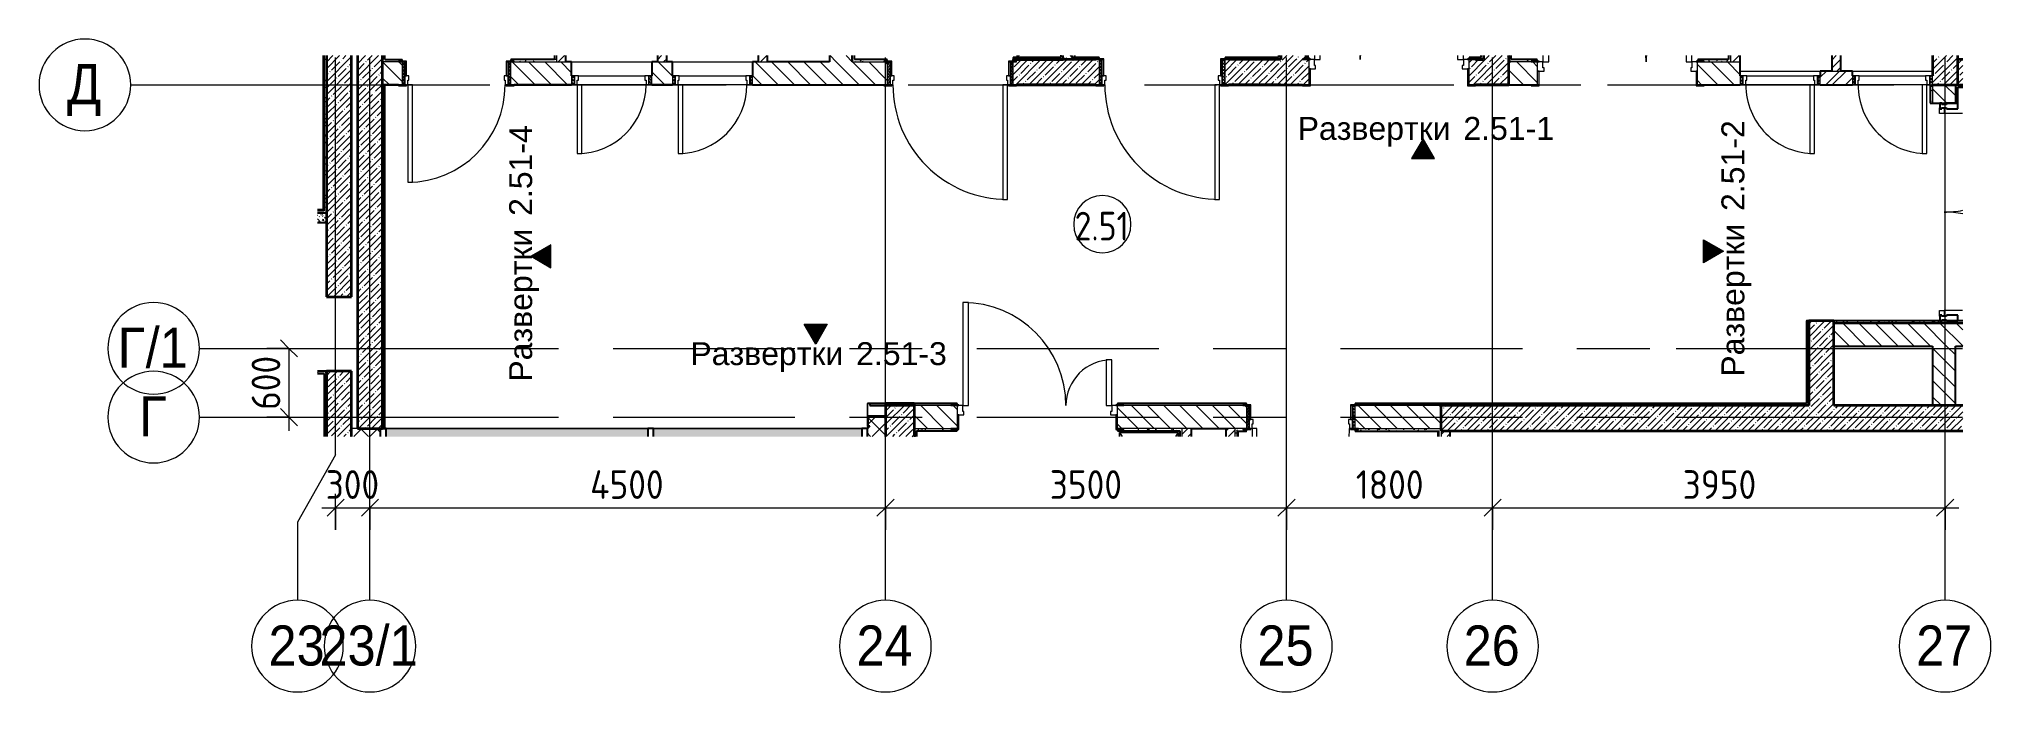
# Model space of a CAD drawing. Header units: millimetres. Extents: x 81971 to 140149, y -1987 to 13800.
# Drawn here: x 81971 to 99010, y 8101 to 13800 of the extents above; entities that cross this region are included whole.
import ezdxf

# ---------------------------------------------------------------- set-up
doc = ezdxf.new("R2010")
doc.units = ezdxf.units.MM
doc.linetypes.add('Осевая', pattern=[3175, 635, -476.25, 1587.5, -476.25])
for name, color, linetype, lineweight in [('A-ANNO-DIMS', 7, 'Continuous', 9), ('A-ANNO-DIMS-100', 7, 'Continuous', 9), ('A-AREA-IDEN', 7, 'Continuous', 9), ('A-DOOR', 7, 'Continuous', 9), ('A-DOOR-1', 7, 'Continuous', 13), ('A-DOOR-FRAM', 7, 'Continuous', 13), ('A-DOOR-FRAM-1', 7, 'Continuous', 9), ('A-GLAZ-CWMG', 7, 'Continuous', 9), ('A-GLAZ-CWMG-1', 7, 'Continuous', 25), ('A-WALL', 7, 'Continuous', 9), ('G-ANNO-SYMB', 7, 'Continuous', 9), ('I-WALL', 7, 'Continuous', 9), ('Оси', 7, 'Continuous', 9), ('Оси-1', 7, 'Continuous', 20), ('Оси-2', 7, 'Осевая', 9)]:
    doc.layers.add(name, color=color, linetype=linetype, lineweight=lineweight)
for name, color, linetype, lineweight, true_color in [('A-WALL-1', 7, 'Continuous', 25, 0x3c3c3c), ('A-WALL-2', 7, 'Continuous', 35, 0x3c3c3c), ('A-WALL-3', 7, 'Continuous', 13, 0x3c3c3c), ('A-WALL-FNSH-1', 7, 'Continuous', 9, 0x3c3c3c), ('A-WALL-FNSH-2', 7, 'Continuous', 13, 0x3c3c3c), ('I-FURN-1', 7, 'Continuous', 9, 0xf0f0f0)]:
    doc.layers.add(name, color=color, linetype=linetype, lineweight=lineweight, true_color=true_color)
doc.styles.add('Arial', font='arial.ttf', dxfattribs={"width": 0.9, "height": 350})
doc.styles.add('Arial_1', font='arial.ttf', dxfattribs={"height": 200})
doc.styles.add('GOST Common', font='GOST_Common.ttf', dxfattribs={"width": 0.9, "height": 250})
doc.styles.add('ISOCPEUR', font='isocpeur.ttf', dxfattribs={"width": 0.9, "height": 250})
doc.dimstyles.new('ISO-2_5_0_9К_БОЛЬШОЙ', dxfattribs={"dimscale": 304.8, "dimtxt": 248.995294, "dimasz": 0.492126, "dimexe": 0.393701, "dimexo": 0.984252, "dimgap": 0, "dimtad": 1, "dimdec": 0, "dimrnd": 10, "dimzin": 0, "dimdsep": 46, "dimtxsty": 'ISOCPEUR', "dimblk1": 'OBLIQUE', "dimblk2": 'OBLIQUE', "dimsah": 1, "dimcen": 0.09, "dimdle": 0.393701, "dimazin": 0, "dimtfac": 1, "dimtdec": 4, "dimtix": 1, "dimtmove": 0, "dimatfit": 3, "dimfxl": 1, "dimtvp": 1, "dimtolj": 1, "dimtzin": 0, "dimarcsym": 2})
pattern_1 = [(45, (0, 0), (-70.71068, 70.71068), []), (135, (0, 0), (-70.71068, -70.71068), [])]
pattern_2 = [(45, (0, 0), (-35.35534, 35.35534), [])]
pattern_3 = [(45, (0, 0), (-57.024626, 57.024626), []), (45, (57.025, 0), (-57.024626, 57.024626), [100.806, -20.161, 3.353, -16.808])]
pattern_4 = [(135, (1826.41, 164.685), (-14.14214, -14.14214), []), (225, (1826.41, 164.685), (14.14214, -14.14214), [])]
pattern_5 = [(45, (-296.384, 164.685), (-14.1421, 14.1421), []), (135, (-296.384, 164.685), (-14.1421, -14.1421), [])]
pattern_6 = [(135, (0, 0), (-70.71068, -70.71068), [])]
pattern_7 = [(135, (0, 0), (-75.43415, -75.43415), [106.68, -17.78, 3.556, -17.78]), (135, (0, 75.39), (-75.43415, -75.43415), []), (50, (0, 0), (127.52922, -11.15758), [13.335, -146.685]), (355, (0, 0), (-24.66966, 133.74002), [10.668, -117.348]), (100.451, (10.63, -0.93), (102.85973, 122.58178), [11.333, -124.663]), (46.184, (0, 35.56), (189.75516, -29.43036), [20.002, -220.027]), (96.636, (15.81, 33.1), (166.1822, 173.1996), [17, -186.995]), (351.184, (0, 35.56), (166.18393, 173.19757), [16.002, -176.022]), (21, (17.78, 26.67), (106.13027, -71.58603), [13.335, -146.685]), (326, (17.78, 26.67), (43.26188, 128.93175), [10.668, -117.348]), (71.451, (26.62, 20.7), (149.39198, 57.34505), [11.333, -124.663]), (37.5, (0, 0), (2.162228, 59.188357), [3.353, -112.573, 3.353, -115.773, -117.792]), (37.5, (0, 0), (2.162228, 59.188357), [-235.052, 3.353, -114.44]), (7.5, (0, 0), (46.773857, 70.126152), [3.353, -64.567, 3.353, -109.906, -44.894]), (7.5, (0, 0), (46.773857, 70.126152), [-181.178, 3.353, -41.542]), (327.5, (-39.65, 0), (94.913671, -4.010093), [3.353, -41.097, 3.353, -135.331, -184.023]), (327.5, (-39.65, 0), (94.913671, -4.010093), [-183.134, 3.353, -180.67]), (317.5, (-57.43, 0), (103.69057, 17.79882), [3.353, -54.432, 3.353, -88.748, -130.683]), (317.5, (-57.43, 0), (103.69057, 17.79882), [-149.885, 3.353, -127.33])]
pattern_8 = [(0, (0, 0), (121.92, 30.48), [10.058, -81.382, 10.058, -81.382, -487.68]), (0, (0, 0), (121.92, 30.48), [-182.88, 10.058, -172.822, 10.058, -81.382, -213.36]), (0, (0, 0), (121.92, 30.48), [-457.2, 10.058, -50.902, 10.058, -142.342]), (120, (45.72, 15.24), (-87.356454, 90.345817), [10.058, -81.382, 10.058, -81.382, -487.68]), (120, (45.72, 15.24), (-87.356454, 90.345817), [-182.88, 10.058, -172.822, 10.058, -81.382, -213.36]), (120, (45.72, 15.24), (-87.356454, 90.345817), [-457.2, 10.058, -50.902, 10.058, -142.342]), (240, (60.96, 76.2), (-34.563546, -120.825817), [10.058, -81.382, 10.058, -81.382, -487.68]), (240, (60.96, 76.2), (-34.563546, -120.825817), [-182.88, 10.058, -172.822, 10.058, -81.382, -213.36]), (240, (60.96, 76.2), (-34.563546, -120.825817), [-457.2, 10.058, -50.902, 10.058, -142.342])]

msp = doc.modelspace()

# ---------------------------------------------------------------- texts
at = {"layer": 'A-AREA-IDEN', "insert": (91011.2, 12291.9), "char_height": 250, "width": 606.076, "attachment_point": 1, "style": 'GOST Common'}
msp.add_mtext('2.51', dxfattribs=at)
at = {"layer": 'G-ANNO-SYMB', "char_height": 200, "attachment_point": 1, "style": 'Arial_1'}
for s, insert, width in [(' 2.51-1', (94326.9, 13119.8), 1074.261), ('Развертки', (92957.7, 13119.8), 1659.493), ('Развертки', (87656.8, 11154), 1659.493), (' 2.51-3', (89026, 11154), 1074.261)]:
    msp.add_mtext(s, dxfattribs=dict(at, insert=insert, width=width))
at = {"layer": 'G-ANNO-SYMB', "char_height": 200, "attachment_point": 1, "rotation": 90, "style": 'Arial_1'}
for s, insert, width in [(' 2.51-4', (86075.2, 12178.6), 1074.261), (' 2.51-2', (96657.2, 12221.6), 1074.261), ('Развертки', (86075.2, 10809.3), 1659.493), ('Развертки', (96657.2, 10852.4), 1659.493)]:
    msp.add_mtext(s, dxfattribs=dict(at, insert=insert, width=width))
at = {"layer": 'Оси', "char_height": 350, "attachment_point": 1, "style": 'Arial'}
for s, insert, width in [('\\fArial|b0|i0|c204|p34|;\\W.9;Д', (82215.8, 13581), 367.975), ('\\fArial|b0|i0|c204|p34|;\\W.9;Г', (82657.8, 11281), 295.823), ('/1', (82901.9, 11281), 454.557), ('\\fArial|b0|i0|c204|p34|;\\W.9;Г', (82845.5, 10681), 295.823), ('23/1', (84419.7, 8681.5), 1060.633), ('23', (83974.6, 8681.5), 606.076), ('24', (89107.4, 8681.5), 606.076), ('25', (92607.4, 8681.5), 606.076), ('26', (94407.4, 8681.5), 606.076), ('27', (98357.4, 8681.5), 606.076)]:
    msp.add_mtext(s, dxfattribs=dict(at, insert=insert, width=width))

# ---------------------------------------------------------------- blocks, each defined once
blk = doc.blocks.new('110_Дверь_СКБ_1Ст_Внутренняя1 - Д-8 950x2100h_охрана-31784688-План разверток пом_ 2_51_ Этаж 2')
at = {"layer": 'A-DOOR'}
h = blk.add_hatch(dxfattribs=at)
h.set_pattern_fill('FP_4', color=256, style=0, pattern_type=2)
h.set_pattern_definition(pattern_4)
h.paths.add_polyline_path([(487.5, 100), (462.5, 100), (462.5, -100), (487.5, -100)])
at = {"layer": 'A-DOOR-FRAM-1'}
h = blk.add_hatch(dxfattribs=at)
h.set_pattern_fill('FP_5', color=256, style=0, pattern_type=2)
h.set_pattern_definition(pattern_5)
h.paths.add_polyline_path([(-437.5, 100), (-462.5, 100), (-462.5, -100), (-437.5, -100)])
at = {"layer": 'A-DOOR'}
blk.add_arc((437.5, 100), 850, 90, 180, dxfattribs=at)
at = {"layer": 'A-DOOR-1'}
for p, q in [((437.5, 950), (397.5, 950)), ((397.5, 950), (397.5, 100)), ((437.5, 100), (437.5, 950)), ((397.5, 100), (437.5, 100))]:
    blk.add_line(p, q, dxfattribs=at)
at = {"layer": 'A-DOOR-FRAM'}
for p, q in [((-422.5, 108), (-492.5, 108)), ((-492.5, 108), (-492.5, 100)), ((-492.5, 100), (-422.5, 100)), ((-437.5, 100), (-462.5, 100)), ((-462.5, 100), (-462.5, -100)), ((-412.5, 100), (-437.5, 100)), ((-437.5, 100), (-437.5, 20)), ((-437.5, -100), (-437.5, 100)), ((-422.5, 100), (-437.5, 100)), ((-437.5, 100), (-437.5, 99)), ((-437.5, 99), (-422.5, 99)), ((-437.5, 20), (-402.5, 20)), ((-422.5, 20), (-437.5, 20)), ((-437.5, 20), (-437.5, -100)), ((-422.5, 100), (-422.5, 108)), ((-422.5, 99), (-422.5, 100)), ((-422.5, -100), (-422.5, 20)), ((-412.5, 60), (-412.5, 100)), ((-402.5, 60), (-412.5, 60)), ((-402.5, 20), (-402.5, 60)), ((437.5, 60), (427.5, 60)), ((427.5, 60), (427.5, 20)), ((427.5, 20), (462.5, 20)), ((437.5, 100), (437.5, 60)), ((462.5, 100), (437.5, 100)), ((517.5, 108), (447.5, 108)), ((447.5, 108), (447.5, 100)), ((462.5, 100), (447.5, 100)), ((447.5, 100), (447.5, 99)), ((447.5, 100), (517.5, 100)), ((447.5, 99), (462.5, 99)), ((462.5, 20), (447.5, 20)), ((447.5, 20), (447.5, -100)), ((462.5, 20), (462.5, 100)), ((487.5, 100), (462.5, 100)), ((462.5, 100), (462.5, -100)), ((462.5, 99), (462.5, 100)), ((462.5, -100), (462.5, 20)), ((487.5, -100), (487.5, 100)), ((517.5, 100), (517.5, 108)), ((-422.5, -100), (-492.5, -100)), ((-492.5, -100), (-492.5, -108)), ((-492.5, -108), (-422.5, -108)), ((-462.5, -100), (-437.5, -100)), ((-437.5, -100), (-422.5, -100)), ((-422.5, -108), (-422.5, -100)), ((447.5, -100), (462.5, -100)), ((517.5, -100), (447.5, -100)), ((447.5, -100), (447.5, -108)), ((447.5, -108), (517.5, -108)), ((462.5, -100), (487.5, -100)), ((517.5, -108), (517.5, -100))]:
    blk.add_line(p, q, dxfattribs=at)
blk = doc.blocks.new('110_Дверь_СКБ_2Ст - Д-1_л_Лестничная клетка EIS60 2-32142534-План разверток пом_ 2_51_ Этаж 2')
at = {"layer": 'A-DOOR'}
for centre, radius, start, end in [((-638, 110), 400, 360, 5.0373), ((662, 110), 900, 177.768, 180)]:
    blk.add_arc(centre, radius, start, end, dxfattribs=at)
at = {"layer": 'A-DOOR-1'}
for p, q in [((-638, 145), (-638, 110)), ((-638, 110), (-588, 110)), ((-588, 110), (-588, 145)), ((612, 145), (612, 110)), ((612, 110), (662, 110)), ((662, 110), (662, 145))]:
    blk.add_line(p, q, dxfattribs=at)
at = {"layer": 'A-DOOR-FRAM'}
for p, q in [((-672, 118), (-742, 118)), ((-742, 118), (-742, 110)), ((-742, 110), (-672, 110)), ((-638, 110), (-688, 110)), ((-688, 110), (-688, 30)), ((-688, 30), (-628, 30)), ((-672, 30), (-688, 30)), ((-688, 30), (-688, -110)), ((-672, 110), (-672, 118)), ((-672, -110), (-672, 30)), ((-638, 60), (-638, 110)), ((-628, 60), (-638, 60)), ((-628, 30), (-628, 60)), ((662, 60), (652, 60)), ((652, 60), (652, 30)), ((652, 30), (712, 30)), ((662, 110), (662, 60)), ((712, 110), (662, 110)), ((768, 118), (698, 118)), ((698, 118), (698, 110)), ((698, 110), (768, 110)), ((712, 30), (698, 30)), ((698, 30), (698, -110)), ((712, 30), (712, 110)), ((712, -110), (712, 30)), ((768, 110), (768, 118)), ((-672, -110), (-742, -110)), ((-742, -110), (-742, -118)), ((-742, -118), (-672, -118)), ((-688, -110), (-672, -110)), ((-672, -118), (-672, -110)), ((698, -110), (712, -110)), ((768, -110), (698, -110)), ((698, -110), (698, -118)), ((698, -118), (768, -118)), ((768, -118), (768, -110))]:
    blk.add_line(p, q, dxfattribs=at)
blk = doc.blocks.new('110_Дверь_СКБ_2Ст - Д-2а_п_ Из коридора на лестницу-32215207-План разверток пом_ 2_51_ Этаж 2')
at = {"layer": 'A-DOOR'}
for centre, radius, start, end in [((-637.5, 100), 900, 0, 90), ((662.5, 100), 400, 90, 180)]:
    blk.add_arc(centre, radius, start, end, dxfattribs=at)
at = {"layer": 'A-DOOR-1'}
for p, q in [((-637.5, 1000), (-637.5, 100)), ((-587.5, 1000), (-637.5, 1000)), ((-587.5, 100), (-587.5, 1000)), ((662.5, 500), (612.5, 500)), ((612.5, 500), (612.5, 100)), ((662.5, 100), (662.5, 500)), ((-637.5, 100), (-587.5, 100)), ((612.5, 100), (662.5, 100))]:
    blk.add_line(p, q, dxfattribs=at)
at = {"layer": 'A-DOOR-FRAM'}
for p, q in [((-672.5, 108), (-742.5, 108)), ((-742.5, 108), (-742.5, 100)), ((-742.5, 100), (-672.5, 100)), ((-637.5, 100), (-687.5, 100)), ((-687.5, 100), (-687.5, 20)), ((-687.5, 20), (-627.5, 20)), ((-672.5, 20), (-687.5, 20)), ((-687.5, 20), (-687.5, -100)), ((-672.5, 100), (-672.5, 108)), ((-672.5, -100), (-672.5, 20)), ((-637.5, 50), (-637.5, 100)), ((-627.5, 50), (-637.5, 50)), ((-627.5, 20), (-627.5, 50)), ((662.5, 50), (652.5, 50)), ((652.5, 50), (652.5, 20)), ((652.5, 20), (712.5, 20)), ((662.5, 100), (662.5, 50)), ((712.5, 100), (662.5, 100)), ((767.5, 108), (697.5, 108)), ((697.5, 108), (697.5, 100)), ((697.5, 100), (767.5, 100)), ((712.5, 20), (697.5, 20)), ((697.5, 20), (697.5, -100)), ((712.5, 20), (712.5, 100)), ((712.5, -100), (712.5, 20)), ((767.5, 100), (767.5, 108)), ((-672.5, -100), (-742.5, -100)), ((-742.5, -100), (-742.5, -108)), ((-742.5, -108), (-672.5, -108)), ((-687.5, -100), (-672.5, -100)), ((-672.5, -108), (-672.5, -100)), ((697.5, -100), (712.5, -100)), ((767.5, -100), (697.5, -100)), ((697.5, -100), (697.5, -108)), ((697.5, -108), (767.5, -108)), ((767.5, -108), (767.5, -100))]:
    blk.add_line(p, q, dxfattribs=at)
blk = doc.blocks.new('110_Дверь_СКБ_1Ст_Внутренняя1 - Д-8 950x2100h_охрана-V1-План разверток пом_ 2_51_ Этаж 2')
at = {"layer": 'A-DOOR'}
h = blk.add_hatch(dxfattribs=at)
h.set_pattern_fill('FP_4', color=256, style=0, pattern_type=2)
h.set_pattern_definition(pattern_4)
h.paths.add_polyline_path([(487, 100), (462, 100), (462, -100), (487, -100)])
at = {"layer": 'A-DOOR-FRAM-1'}
h = blk.add_hatch(dxfattribs=at)
h.set_pattern_fill('FP_5', color=256, style=0, pattern_type=2)
h.set_pattern_definition(pattern_5)
h.paths.add_polyline_path([(-438, 100), (-463, 100), (-463, -100), (-438, -100)])
at = {"layer": 'A-DOOR'}
blk.add_arc((437, 100), 850, 175.2694, 180, dxfattribs=at)
at = {"layer": 'A-DOOR-1'}
for p, q in [((397, 170), (397, 100)), ((397, 100), (437, 100)), ((437, 100), (437, 170))]:
    blk.add_line(p, q, dxfattribs=at)
at = {"layer": 'A-DOOR-FRAM'}
for p, q in [((-423, 108), (-493, 108)), ((-493, 108), (-493, 100)), ((-493, 100), (-423, 100)), ((-438, 100), (-463, 100)), ((-463, 100), (-463, -100)), ((-413, 100), (-438, 100)), ((-438, 100), (-438, 20)), ((-438, -100), (-438, 100)), ((-423, 100), (-438, 100)), ((-438, 100), (-438, 99)), ((-438, 99), (-423, 99)), ((-438, 20), (-403, 20)), ((-423, 20), (-438, 20)), ((-438, 20), (-438, -100)), ((-423, 100), (-423, 108)), ((-423, 99), (-423, 100)), ((-423, -100), (-423, 20)), ((-413, 60), (-413, 100)), ((-403, 60), (-413, 60)), ((-403, 20), (-403, 60)), ((437, 60), (427, 60)), ((427, 60), (427, 20)), ((427, 20), (462, 20)), ((437, 100), (437, 60)), ((462, 100), (437, 100)), ((517, 108), (447, 108)), ((447, 108), (447, 100)), ((462, 100), (447, 100)), ((447, 100), (447, 99)), ((447, 100), (517, 100)), ((447, 99), (462, 99)), ((462, 20), (447, 20)), ((447, 20), (447, -100)), ((462, 20), (462, 100)), ((487, 100), (462, 100)), ((462, 100), (462, -100)), ((462, 99), (462, 100)), ((462, -100), (462, 20)), ((487, -100), (487, 100)), ((517, 100), (517, 108)), ((-423, -100), (-493, -100)), ((-493, -100), (-493, -108)), ((-493, -108), (-423, -108)), ((-463, -100), (-438, -100)), ((-438, -100), (-423, -100)), ((-423, -108), (-423, -100)), ((447, -100), (462, -100)), ((517, -100), (447, -100)), ((447, -100), (447, -108)), ((447, -108), (517, -108)), ((462, -100), (487, -100)), ((517, -108), (517, -100))]:
    blk.add_line(p, q, dxfattribs=at)
blk = doc.blocks.new('110_Дверь_СКБ_1Ст_Внутренняя1 - Д-3 _п_ 1100x2100h_много всего-32102842-План разверток пом_ 2_51_ Этаж 2')
at = {"layer": 'A-DOOR'}
h = blk.add_hatch(dxfattribs=at)
h.set_pattern_fill('FP_8', color=256, style=0, pattern_type=2)
h.set_pattern_definition([(135, (1751.41, 174.685), (-14.14214, -14.14214), []), (225, (1751.41, 174.685), (14.14214, -14.14214), [])])
h.paths.add_polyline_path([(562.5, 110), (537.5, 110), (537.5, -110), (562.5, -110)])
at = {"layer": 'A-DOOR-FRAM-1'}
h = blk.add_hatch(dxfattribs=at)
h.set_pattern_fill('FP_9', color=256, style=0, pattern_type=2)
h.set_pattern_definition([(45, (-371.384, 174.685), (-14.1421, 14.1421), []), (135, (-371.384, 174.685), (-14.1421, -14.1421), [])])
h.paths.add_polyline_path([(-512.5, 110), (-537.5, 110), (-537.5, -110), (-512.5, -110)])
at = {"layer": 'A-DOOR'}
blk.add_arc((-487.5, 110), 1000, 360, 90, dxfattribs=at)
at = {"layer": 'A-DOOR-1'}
for p, q in [((-487.5, 1110), (-487.5, 110)), ((-447.5, 1110), (-487.5, 1110)), ((-447.5, 110), (-447.5, 1110)), ((-487.5, 110), (-447.5, 110))]:
    blk.add_line(p, q, dxfattribs=at)
at = {"layer": 'A-DOOR-FRAM'}
for p, q in [((-497.5, 118), (-567.5, 118)), ((-567.5, 118), (-567.5, 110)), ((-567.5, 110), (-497.5, 110)), ((-512.5, 110), (-537.5, 110)), ((-537.5, 110), (-537.5, -110)), ((-487.5, 110), (-512.5, 110)), ((-512.5, 110), (-512.5, 30)), ((-512.5, -110), (-512.5, 110)), ((-497.5, 110), (-512.5, 110)), ((-512.5, 110), (-512.5, 109)), ((-512.5, 109), (-497.5, 109)), ((-512.5, 30), (-477.5, 30)), ((-497.5, 30), (-512.5, 30)), ((-512.5, 30), (-512.5, -110)), ((-497.5, 110), (-497.5, 118)), ((-497.5, 109), (-497.5, 110)), ((-497.5, -110), (-497.5, 30)), ((-487.5, 70), (-487.5, 110)), ((-477.5, 70), (-487.5, 70)), ((-477.5, 30), (-477.5, 70)), ((512.5, 70), (502.5, 70)), ((502.5, 70), (502.5, 30)), ((502.5, 30), (537.5, 30)), ((512.5, 110), (512.5, 70)), ((537.5, 110), (512.5, 110)), ((592.5, 118), (522.5, 118)), ((522.5, 118), (522.5, 110)), ((537.5, 110), (522.5, 110)), ((522.5, 110), (522.5, 109)), ((522.5, 110), (592.5, 110)), ((522.5, 109), (537.5, 109)), ((537.5, 30), (522.5, 30)), ((522.5, 30), (522.5, -110)), ((537.5, 30), (537.5, 110)), ((562.5, 110), (537.5, 110)), ((537.5, 110), (537.5, -110)), ((537.5, 109), (537.5, 110)), ((537.5, -110), (537.5, 30)), ((562.5, -110), (562.5, 110)), ((592.5, 110), (592.5, 118)), ((-497.5, -110), (-567.5, -110)), ((-567.5, -110), (-567.5, -118)), ((-567.5, -118), (-497.5, -118)), ((-537.5, -110), (-512.5, -110)), ((-512.5, -110), (-497.5, -110)), ((-497.5, -118), (-497.5, -110)), ((522.5, -110), (537.5, -110)), ((592.5, -110), (522.5, -110)), ((522.5, -110), (522.5, -118)), ((522.5, -118), (592.5, -118)), ((537.5, -110), (562.5, -110)), ((592.5, -118), (592.5, -110))]:
    blk.add_line(p, q, dxfattribs=at)
blk = doc.blocks.new('110_Дверь_СКБ_1Ст_Внутренняя1 - Д-3 _п_ 1100x2100h_много всего-32102838-План разверток пом_ 2_51_ Этаж 2')
at = {"layer": 'A-DOOR'}
h = blk.add_hatch(dxfattribs=at)
h.set_pattern_fill('FP_10', color=256, style=0, pattern_type=2)
h.set_pattern_definition([(135, (1751.41, 164.685), (-14.14214, -14.14214), []), (225, (1751.41, 164.685), (14.14214, -14.14214), [])])
h.paths.add_polyline_path([(562.5, 100), (537.5, 100), (537.5, -100), (562.5, -100)])
at = {"layer": 'A-DOOR-FRAM-1'}
h = blk.add_hatch(dxfattribs=at)
h.set_pattern_fill('FP_11', color=256, style=0, pattern_type=2)
h.set_pattern_definition([(45, (-371.384, 164.685), (-14.1421, 14.1421), []), (135, (-371.384, 164.685), (-14.1421, -14.1421), [])])
h.paths.add_polyline_path([(-512.5, 100), (-537.5, 100), (-537.5, -100), (-512.5, -100)])
at = {"layer": 'A-DOOR'}
blk.add_arc((-487.5, 100), 1000, 360, 90, dxfattribs=at)
at = {"layer": 'A-DOOR-1'}
for p, q in [((-487.5, 1100), (-487.5, 100)), ((-447.5, 1100), (-487.5, 1100)), ((-447.5, 100), (-447.5, 1100)), ((-487.5, 100), (-447.5, 100))]:
    blk.add_line(p, q, dxfattribs=at)
at = {"layer": 'A-DOOR-FRAM'}
for p, q in [((-497.5, 108), (-567.5, 108)), ((-567.5, 108), (-567.5, 100)), ((-567.5, 100), (-497.5, 100)), ((-512.5, 100), (-537.5, 100)), ((-537.5, 100), (-537.5, -100)), ((-487.5, 100), (-512.5, 100)), ((-512.5, 100), (-512.5, 20)), ((-512.5, -100), (-512.5, 100)), ((-497.5, 100), (-512.5, 100)), ((-512.5, 100), (-512.5, 99)), ((-512.5, 99), (-497.5, 99)), ((-512.5, 20), (-477.5, 20)), ((-497.5, 20), (-512.5, 20)), ((-512.5, 20), (-512.5, -100)), ((-497.5, 100), (-497.5, 108)), ((-497.5, 99), (-497.5, 100)), ((-497.5, -100), (-497.5, 20)), ((-487.5, 60), (-487.5, 100)), ((-477.5, 60), (-487.5, 60)), ((-477.5, 20), (-477.5, 60)), ((512.5, 60), (502.5, 60)), ((502.5, 60), (502.5, 20)), ((502.5, 20), (537.5, 20)), ((512.5, 100), (512.5, 60)), ((537.5, 100), (512.5, 100)), ((592.5, 108), (522.5, 108)), ((522.5, 108), (522.5, 100)), ((537.5, 100), (522.5, 100)), ((522.5, 100), (522.5, 99)), ((522.5, 100), (592.5, 100)), ((522.5, 99), (537.5, 99)), ((537.5, 20), (522.5, 20)), ((522.5, 20), (522.5, -100)), ((537.5, 20), (537.5, 100)), ((562.5, 100), (537.5, 100)), ((537.5, 100), (537.5, -100)), ((537.5, 99), (537.5, 100)), ((537.5, -100), (537.5, 20)), ((562.5, -100), (562.5, 100)), ((592.5, 100), (592.5, 108)), ((-497.5, -100), (-567.5, -100)), ((-567.5, -100), (-567.5, -108)), ((-567.5, -108), (-497.5, -108)), ((-537.5, -100), (-512.5, -100)), ((-512.5, -100), (-497.5, -100)), ((-497.5, -108), (-497.5, -100)), ((522.5, -100), (537.5, -100)), ((592.5, -100), (522.5, -100)), ((522.5, -100), (522.5, -108)), ((522.5, -108), (592.5, -108)), ((537.5, -100), (562.5, -100)), ((592.5, -108), (592.5, -100))]:
    blk.add_line(p, q, dxfattribs=at)
blk = doc.blocks.new('110_Дверь_СКБ_2Ст - Д-3а 1450x2100h_Лестничная клетка из коридора-32352288-План разверток пом_ 2_51_ Этаж 2')
at = {"layer": 'A-DOOR'}
for centre, radius, start, end in [((-638, 100), 900, 0, 3.5096), ((662, 100), 400, 172.0794, 180)]:
    blk.add_arc(centre, radius, start, end, dxfattribs=at)
at = {"layer": 'A-DOOR-1'}
for p, q in [((-638, 155), (-638, 100)), ((-638, 100), (-588, 100)), ((-588, 100), (-588, 155)), ((612, 155), (612, 100)), ((612, 100), (662, 100)), ((662, 100), (662, 155))]:
    blk.add_line(p, q, dxfattribs=at)
at = {"layer": 'A-DOOR-FRAM'}
for p, q in [((-672, 108), (-742, 108)), ((-742, 108), (-742, 100)), ((-742, 100), (-672, 100)), ((-638, 100), (-688, 100)), ((-688, 100), (-688, 20)), ((-688, 20), (-628, 20)), ((-672, 20), (-688, 20)), ((-688, 20), (-688, -100)), ((-672, 100), (-672, 108)), ((-672, -100), (-672, 20)), ((-638, 50), (-638, 100)), ((-628, 50), (-638, 50)), ((-628, 20), (-628, 50)), ((662, 50), (652, 50)), ((652, 50), (652, 20)), ((652, 20), (712, 20)), ((662, 100), (662, 50)), ((712, 100), (662, 100)), ((768, 108), (698, 108)), ((698, 108), (698, 100)), ((698, 100), (768, 100)), ((712, 20), (698, 20)), ((698, 20), (698, -100)), ((712, 20), (712, 100)), ((712, -100), (712, 20)), ((768, 100), (768, 108)), ((-672, -100), (-742, -100)), ((-742, -100), (-742, -108)), ((-742, -108), (-672, -108)), ((-688, -100), (-672, -100)), ((-672, -108), (-672, -100)), ((698, -100), (712, -100)), ((768, -100), (698, -100)), ((698, -100), (698, -108)), ((698, -108), (768, -108)), ((768, -108), (768, -100))]:
    blk.add_line(p, q, dxfattribs=at)
blk = doc.blocks.new('Прямоугольный импост - Импост структурный с накладкой - 190мм-23186047-План разверток пом_ 2_51_ Этаж 2')
at = {"layer": 'A-GLAZ-CWMG'}
blk.add_hatch(color=256, dxfattribs=at).paths.add_polyline_path([(87285, 10330), (87285, 10400), (85000, 10400), (85000, 10330), (86197, 10330)])
blk.add_line((87285, 10400), (85000, 10400), dxfattribs=at)
blk = doc.blocks.new('Прямоугольный импост - Импост структурный с накладкой - 190мм-23186048-План разверток пом_ 2_51_ Этаж 2')
at = {"layer": 'A-GLAZ-CWMG'}
blk.add_hatch(color=256, dxfattribs=at).paths.add_polyline_path([(88000, 10330), (88000, 10400), (87335, 10400), (87335, 10330), (87992, 10330)])
blk.add_line((88000, 10400), (87335, 10400), dxfattribs=at)
blk = doc.blocks.new('Прямоугольный импост - Импост структурный с накладкой - 190мм-23186049-План разверток пом_ 2_51_ Этаж 2')
at = {"layer": 'A-GLAZ-CWMG'}
blk.add_hatch(color=256, dxfattribs=at).paths.add_polyline_path([(89154, 10330), (89154, 10400), (88000, 10400), (88000, 10330)])
blk.add_line((89154, 10400), (88000, 10400), dxfattribs=at)
blk = doc.blocks.new('Прямоугольный импост - Импост структурный с накладкой - 190мм-23946639-План разверток пом_ 2_51_ Этаж 2')
at = {"layer": 'A-GLAZ-CWMG-1'}
for p, q in [((-50, -190), (-50, -120)), ((0, -120), (0, -190)), ((0, -190), (-50, -190))]:
    blk.add_line(p, q, dxfattribs=at)
blk = doc.blocks.new('Прямоугольный импост - Импост структурный с накладкой - 190мм-23946641-План разверток пом_ 2_51_ Этаж 2')
at = {"layer": 'A-GLAZ-CWMG-1'}
for p, q in [((-50, -120), (-50, -190)), ((0, -190), (0, -120)), ((-50, -190), (0, -190))]:
    blk.add_line(p, q, dxfattribs=at)
blk = doc.blocks.new('Прямоугольный импост - Импост структурный с накладкой - 190мм-23946633-План разверток пом_ 2_51_ Этаж 2')
at = {"layer": 'A-GLAZ-CWMG-1'}
for p, q in [((-25, -190), (-25, -120)), ((25, -120), (25, -190)), ((25, -190), (-25, -190))]:
    blk.add_line(p, q, dxfattribs=at)
blk = doc.blocks.new('110_Дверь_СКБ_1Ст - д-18 700x2100h_Технический шкаф ЭОМ и СС-23257539-План разверток пом_ 2_51_ Этаж 2')
at = {"layer": 'A-DOOR'}
h = blk.add_hatch(dxfattribs=at)
h.set_pattern_fill('FP_12', color=256, style=0, pattern_type=2)
h.set_pattern_definition([(135, (1951.41, 164.685), (-14.14214, -14.14214), []), (225, (1951.41, 164.685), (14.14214, -14.14214), [])])
h.paths.add_polyline_path([(362.5, 100), (337.5, 100), (337.5, 20), (362.5, 20)])
at = {"layer": 'A-DOOR-FRAM-1'}
h = blk.add_hatch(dxfattribs=at)
h.set_pattern_fill('FP_13', color=256, style=0, pattern_type=2)
h.set_pattern_definition([(45, (-171.384, 164.685), (-14.1421, 14.1421), []), (135, (-171.384, 164.685), (-14.1421, -14.1421), [])])
h.paths.add_polyline_path([(-312.5, 100), (-337.5, 100), (-337.5, 20), (-312.5, 20)])
at = {"layer": 'A-DOOR'}
blk.add_arc((312.5, 100), 600, 90, 180, dxfattribs=at)
at = {"layer": 'A-DOOR-1'}
for p, q in [((312.5, 700), (272.5, 700)), ((272.5, 700), (272.5, 100)), ((312.5, 100), (312.5, 700)), ((272.5, 100), (312.5, 100))]:
    blk.add_line(p, q, dxfattribs=at)
at = {"layer": 'A-DOOR-FRAM'}
for p, q in [((-312.5, 100), (-337.5, 100)), ((-337.5, 100), (-337.5, 20)), ((-337.5, 20), (-312.5, 20)), ((-287.5, 100), (-312.5, 100)), ((-312.5, 100), (-312.5, 20)), ((-312.5, 20), (-312.5, 100)), ((-312.5, 20), (-277.5, 20)), ((-287.5, 60), (-287.5, 100)), ((-277.5, 60), (-287.5, 60)), ((-277.5, 20), (-277.5, 60)), ((312.5, 60), (302.5, 60)), ((302.5, 60), (302.5, 20)), ((302.5, 20), (337.5, 20)), ((312.5, 100), (312.5, 60)), ((337.5, 100), (312.5, 100)), ((337.5, 20), (337.5, 100)), ((362.5, 100), (337.5, 100)), ((337.5, 100), (337.5, 20)), ((337.5, 20), (362.5, 20)), ((362.5, 20), (362.5, 100))]:
    blk.add_line(p, q, dxfattribs=at)
at = {"layer": 'A-DOOR-FRAM-1'}
for p, q in [((-287.5, 100), (272.5, 100)), ((302.5, 20), (-277.5, 20))]:
    blk.add_line(p, q, dxfattribs=at)
blk = doc.blocks.new('110_Дверь_СКБ_1Ст - д-18 700x2100h_Технический шкаф ЭОМ и СС-23698042-План разверток пом_ 2_51_ Этаж 2')
at = {"layer": 'A-DOOR'}
h = blk.add_hatch(dxfattribs=at)
h.set_pattern_fill('FP_14', color=256, style=0, pattern_type=2)
h.set_pattern_definition([(135, (1951.41, 124.685), (-14.14214, -14.14214), []), (225, (1951.41, 124.685), (14.14214, -14.14214), [])])
h.paths.add_polyline_path([(362.5, 60), (337.5, 60), (337.5, -20), (362.5, -20)])
at = {"layer": 'A-DOOR-FRAM-1'}
h = blk.add_hatch(dxfattribs=at)
h.set_pattern_fill('FP_15', color=256, style=0, pattern_type=2)
h.set_pattern_definition([(45, (-171.384, 124.685), (-14.1421, 14.1421), []), (135, (-171.384, 124.685), (-14.1421, -14.1421), [])])
h.paths.add_polyline_path([(-312.5, 60), (-337.5, 60), (-337.5, -20), (-312.5, -20)])
at = {"layer": 'A-DOOR'}
blk.add_arc((-287.5, 60), 600, 360, 90, dxfattribs=at)
at = {"layer": 'A-DOOR-1'}
for p, q in [((-287.5, 660), (-287.5, 60)), ((-247.5, 660), (-287.5, 660)), ((-247.5, 60), (-247.5, 660)), ((-287.5, 60), (-247.5, 60))]:
    blk.add_line(p, q, dxfattribs=at)
at = {"layer": 'A-DOOR-FRAM'}
for p, q in [((-312.5, 60), (-337.5, 60)), ((-337.5, 60), (-337.5, -20)), ((-287.5, 60), (-312.5, 60)), ((-312.5, 60), (-312.5, -20)), ((-312.5, -20), (-312.5, 60)), ((-287.5, 20), (-287.5, 60)), ((-277.5, 20), (-287.5, 20)), ((-277.5, -20), (-277.5, 20)), ((312.5, 20), (302.5, 20)), ((302.5, 20), (302.5, -20)), ((312.5, 60), (312.5, 20)), ((337.5, 60), (312.5, 60)), ((337.5, -20), (337.5, 60)), ((362.5, 60), (337.5, 60)), ((337.5, 60), (337.5, -20)), ((362.5, -20), (362.5, 60)), ((-337.5, -20), (-312.5, -20)), ((-312.5, -20), (-277.5, -20)), ((302.5, -20), (337.5, -20)), ((337.5, -20), (362.5, -20))]:
    blk.add_line(p, q, dxfattribs=at)
at = {"layer": 'A-DOOR-FRAM-1'}
for p, q in [((-247.5, 60), (312.5, 60)), ((302.5, -20), (-277.5, -20))]:
    blk.add_line(p, q, dxfattribs=at)
blk = doc.blocks.new('Шкаф параметрический - 1_162-25590071-План разверток пом_ 2_51_ Этаж 2')
at = {"layer": 'I-FURN-1'}
for p, q in [((0, 0), (35, -22)), ((35, 0), (0, 0)), ((0, 0), (0, -512)), ((0, -512), (0, 0)), ((0, 0), (35, 0)), ((0, -512), (35, -490)), ((0, -512), (35, -512)), ((35, -512), (0, -512))]:
    blk.add_line(p, q, dxfattribs=at)
blk = doc.blocks.new('Шкаф параметрический - 1_185-26330622-План разверток пом_ 2_51_ Этаж 2')
at = {"layer": 'I-FURN-1'}
for p, q in [((965, -14), (1000, 0)), ((1000, 0), (965, 0)), ((1000, -400), (1000, 0)), ((965, -386), (1000, -400)), ((965, -400), (1000, -400)), ((980, -400), (965, -400))]:
    blk.add_line(p, q, dxfattribs=at)
blk = doc.blocks.new('Дверь_Витражная_остекление_ - ВВ-7 остекление-32349468-План разверток пом_ 2_51_ Этаж 2')
at = {"layer": 'A-DOOR'}
for p, q in [((-860, -182), (-860, -20)), ((860, -182), (860, -20))]:
    blk.add_line(p, q, dxfattribs=at)
for centre, start, end in [((-860, -20), 349.0948, 0), ((860, -20), 180, 190.9052)]:
    blk.add_arc(centre, 860, start, end, dxfattribs=at)
at = {"layer": 'A-DOOR-1'}
for p, q in [((-910, 20), (-860, 20)), ((-910, -20), (-910, 20)), ((-860, 20), (-860, -20)), ((860, 20), (910, 20)), ((860, -20), (860, 20)), ((910, 20), (910, -20)), ((-860, -20), (-910, -20)), ((910, -20), (860, -20))]:
    blk.add_line(p, q, dxfattribs=at)
blk = doc.blocks.new('Прямоугольный импост - Импост структурный с накладкой - 160мм Темный-32310142-План разверток пом_ 2_51_ Этаж 2')
at = {"layer": 'A-GLAZ-CWMG-1'}
for p, q in [((-50, 0), (-50, 17)), ((-50, 17), (0, 17)), ((-40, 0), (-50, 0)), ((-40, -40), (-40, 0)), ((0, 0), (-10, 0)), ((-10, 0), (-10, -40)), ((0, 17), (0, 0)), ((-50, -140), (-50, -40)), ((-50, -40), (-40, -40)), ((0, -140), (-50, -140)), ((-10, -40), (0, -40)), ((0, -40), (0, -140))]:
    blk.add_line(p, q, dxfattribs=at)
blk = doc.blocks.new('Прямоугольный импост - Импост структурный с накладкой - 160мм Темный-32348142-План разверток пом_ 2_51_ Этаж 2')
at = {"layer": 'A-GLAZ-CWMG-1'}
for p, q in [((0, 17), (-50, 17)), ((-50, 17), (-50, 0)), ((-50, 0), (-40, 0)), ((-40, 0), (-40, -40)), ((-10, -40), (-10, 0)), ((-10, 0), (0, 0)), ((0, 0), (0, 17)), ((-40, -40), (-50, -40)), ((-50, -40), (-50, -140)), ((-50, -140), (0, -140)), ((0, -40), (-10, -40)), ((0, -140), (0, -40))]:
    blk.add_line(p, q, dxfattribs=at)
blk = doc.blocks.new('Ось сетки - D8-29747960-План разверток пом_ 2_51_ Этаж 2')
at = {"layer": 'Оси-1'}
for start, end in [(360, 180), (180, 360)]:
    blk.add_arc((0, 0), 4, start, end, dxfattribs=at)
blk = doc.blocks.new('Марка_Помещения - Номер-25198446-План разверток пом_ 2_51_ Этаж 2')
at = {"layer": 'A-AREA-IDEN'}
for start, end in [(360, 180), (180, 360)]:
    blk.add_arc((0, 0), 2.5, start, end, dxfattribs=at)
blk = doc.blocks.new('Фасад - Марка фасада_Указатель-25386507-План разверток пом_ 2_51_ Этаж 2')
at = {"layer": 'G-ANNO-SYMB'}
blk.add_hatch(color=256, dxfattribs=at).paths.add_polyline_path([(-1, 0), (0, 1.73), (1, 0), (0, 0)])
for p, q in [((0, 1.73), (-1, 0)), ((1, 0), (0, 1.73)), ((-1, 0), (0, 0)), ((0, 0), (1, 0))]:
    blk.add_line(p, q, dxfattribs=at)
blk = doc.blocks.new('DIMBLOCK1-План разверток пом_ 2_51_ Этаж 2')
at = {"layer": 'A-ANNO-DIMS-100'}
for p, q in [((83959, 11100), (84273, 11100)), ((84153, 11100), (83959, 11100)), ((84153, 11100), (84153, 10380)), ((83959, 10500), (84273, 10500)), ((84153, 10500), (83959, 10500))]:
    blk.add_line(p, q, dxfattribs=at)
at = {"layer": 'A-ANNO-DIMS-100', "lineweight": 20}
for p, q in [((84153, 11100), (84078, 11175)), ((84153, 11100), (84228, 11025)), ((84153, 10500), (84078, 10575)), ((84153, 10500), (84228, 10425))]:
    blk.add_line(p, q, dxfattribs=at)
at = {"layer": 'A-ANNO-DIMS-100', "color": 0, "insert": (83827, 10563), "char_height": 250, "width": 568.86, "attachment_point": 1, "rotation": 90, "line_spacing_factor": 1.149209, "style": 'ISOCPEUR'}
blk.add_mtext('600', dxfattribs=at)
blk = doc.blocks.new('_Oblique')
at = {"color": 0, "linetype": 'ByBlock', "lineweight": -2}
blk.add_line((-0.5, -0.5), (0.5, 0.5), dxfattribs=at)
blk = doc.blocks.new('DIMBLOCK2-План разверток пом_ 2_51_ Этаж 2')
at = {"layer": 'A-ANNO-DIMS-100'}
for p, q in [((84560, 9515), (84560, 9829)), ((84860, 9515), (84860, 9829)), ((84440, 9709), (84860, 9709)), ((84560, 9709), (84560, 9515)), ((84860, 9709), (84860, 9515))]:
    blk.add_line(p, q, dxfattribs=at)
at = {"layer": 'A-ANNO-DIMS-100', "lineweight": 20}
for p, q in [((84560, 9709), (84635, 9784)), ((84860, 9709), (84935, 9784)), ((84560, 9709), (84485, 9634)), ((84860, 9709), (84785, 9634))]:
    blk.add_line(p, q, dxfattribs=at)
at = {"layer": 'A-ANNO-DIMS-100', "color": 0, "insert": (84473, 10036), "char_height": 250, "width": 568.86, "attachment_point": 1, "line_spacing_factor": 1.149209, "style": 'ISOCPEUR'}
blk.add_mtext('300', dxfattribs=at)
blk = doc.blocks.new('DIMBLOCK3-План разверток пом_ 2_51_ Этаж 2')
at = {"layer": 'A-ANNO-DIMS-100'}
for p, q in [((84860, 9515), (84860, 9829)), ((89360, 9515), (89360, 9829)), ((84860, 9709), (89360, 9709)), ((84860, 9709), (84860, 9515)), ((89360, 9709), (89360, 9515))]:
    blk.add_line(p, q, dxfattribs=at)
at = {"layer": 'A-ANNO-DIMS-100', "lineweight": 20}
for p, q in [((84860, 9709), (84935, 9784)), ((89360, 9709), (89435, 9784)), ((84860, 9709), (84785, 9634)), ((89360, 9709), (89285, 9634))]:
    blk.add_line(p, q, dxfattribs=at)
at = {"layer": 'A-ANNO-DIMS-100', "color": 0, "insert": (86782, 10036), "char_height": 250, "width": 787.21, "attachment_point": 1, "line_spacing_factor": 1.149209, "style": 'ISOCPEUR'}
blk.add_mtext('4500', dxfattribs=at)
blk = doc.blocks.new('DIMBLOCK4-План разверток пом_ 2_51_ Этаж 2')
at = {"layer": 'A-ANNO-DIMS-100'}
for p, q in [((89360, 9515), (89360, 9829)), ((92860, 9515), (92860, 9829)), ((89360, 9709), (92860, 9709)), ((89360, 9709), (89360, 9515)), ((92860, 9709), (92860, 9515))]:
    blk.add_line(p, q, dxfattribs=at)
at = {"layer": 'A-ANNO-DIMS-100', "lineweight": 20}
for p, q in [((89360, 9709), (89435, 9784)), ((92860, 9709), (92935, 9784)), ((89360, 9709), (89285, 9634)), ((92860, 9709), (92785, 9634))]:
    blk.add_line(p, q, dxfattribs=at)
at = {"layer": 'A-ANNO-DIMS-100', "color": 0, "insert": (90794, 10036), "char_height": 250, "width": 758.48, "attachment_point": 1, "line_spacing_factor": 1.149209, "style": 'ISOCPEUR'}
blk.add_mtext('3500', dxfattribs=at)
blk = doc.blocks.new('DIMBLOCK5-План разверток пом_ 2_51_ Этаж 2')
at = {"layer": 'A-ANNO-DIMS-100'}
for p, q in [((92860, 9515), (92860, 9829)), ((94660, 9515), (94660, 9829)), ((92860, 9709), (94660, 9709)), ((92860, 9709), (92860, 9515)), ((94660, 9709), (94660, 9515))]:
    blk.add_line(p, q, dxfattribs=at)
at = {"layer": 'A-ANNO-DIMS-100', "lineweight": 20}
for p, q in [((92860, 9709), (92935, 9784)), ((94660, 9709), (94735, 9784)), ((92860, 9709), (92785, 9634)), ((94660, 9709), (94585, 9634))]:
    blk.add_line(p, q, dxfattribs=at)
at = {"layer": 'A-ANNO-DIMS-100', "color": 0, "insert": (93466, 10036), "char_height": 250, "width": 706.76, "attachment_point": 1, "line_spacing_factor": 1.149209, "style": 'ISOCPEUR'}
blk.add_mtext('1800', dxfattribs=at)
blk = doc.blocks.new('DIMBLOCK6-План разверток пом_ 2_51_ Этаж 2')
at = {"layer": 'A-ANNO-DIMS-100'}
for p, q in [((94660, 9515), (94660, 9829)), ((98610, 9515), (98610, 9829)), ((94660, 9709), (98730, 9709)), ((94660, 9709), (94660, 9515)), ((98610, 9709), (98610, 9515))]:
    blk.add_line(p, q, dxfattribs=at)
at = {"layer": 'A-ANNO-DIMS-100', "lineweight": 20}
for p, q in [((94660, 9709), (94735, 9784)), ((98610, 9709), (98685, 9784)), ((94660, 9709), (94585, 9634)), ((98610, 9709), (98535, 9634))]:
    blk.add_line(p, q, dxfattribs=at)
at = {"layer": 'A-ANNO-DIMS-100', "color": 0, "insert": (96319, 10036), "char_height": 250, "width": 758.48, "attachment_point": 1, "line_spacing_factor": 1.149209, "style": 'ISOCPEUR'}
blk.add_mtext('3950', dxfattribs=at)

# ---------------------------------------------------------------- dimensions: what is measured, and where the dimension line sits
at = {"layer": 'A-ANNO-DIMS'}
dim = msp.add_linear_dim(base=(84153.3, 10500), p1=(84259.4, 11100), p2=(84259.4, 10500), angle=90, dimstyle='ISO-2_5_0_9К_БОЛЬШОЙ', override={"dimpost": '<>', "dimfxl": 600}, dxfattribs=at)
dim.commit()
dim.dimension.update_dxf_attribs({"geometry": 'DIMBLOCK1-План разверток пом_ 2_51_ Этаж 2', "text_midpoint": (84028.3, 10800)})
for base, p1, p2, override, picture, middle in [((84860, 9709.4), (84560, 9815.4), (84860, 9815.4), {"dimpost": '<>', "dimfxl": 300}, 'DIMBLOCK2-План разверток пом_ 2_51_ Этаж 2', (84710, 9834.4)), ((89360, 9709.4), (84860, 9815.4), (89360, 9815.4), {"dimpost": '<>', "dimfxl": 4500}, 'DIMBLOCK3-План разверток пом_ 2_51_ Этаж 2', (87110, 9834.4)), ((92860, 9709.4), (89360, 9815.4), (92860, 9815.4), {"dimpost": '<>', "dimfxl": 3500}, 'DIMBLOCK4-План разверток пом_ 2_51_ Этаж 2', (91110, 9834.4)), ((94660, 9709.4), (92860, 9815.4), (94660, 9815.4), {"dimpost": '<>', "dimfxl": 1800}, 'DIMBLOCK5-План разверток пом_ 2_51_ Этаж 2', (93760, 9834.4)), ((98610, 9709.4), (94660, 9815.4), (98610, 9815.4), {"dimpost": '<>', "dimfxl": 3950}, 'DIMBLOCK6-План разверток пом_ 2_51_ Этаж 2', (96635, 9834.4))]:
    dim = msp.add_linear_dim(base=base, p1=p1, p2=p2, dimstyle='ISO-2_5_0_9К_БОЛЬШОЙ', override=override, dxfattribs=at)
    dim.commit()
    dim.dimension.update_dxf_attribs({"geometry": picture, "text_midpoint": middle})

# ---------------------------------------------------------------- hatches: boundary and pattern name
at = {"layer": 'A-WALL'}
h = msp.add_hatch(dxfattribs=at)
h.set_pattern_fill('FP_1', color=256, style=0, pattern_type=2)
h.set_pattern_definition(pattern_1)
h.paths.add_polyline_path([(89210, 10330.1), (89210, 10400), (89202, 10400), (89202, 10330.1), (89208.4, 10330.1)])
h.paths.add_polyline_path([(84700, 10330.1), (84950, 10330.1), (84950, 10400), (84700, 10400)])
h = msp.add_hatch(dxfattribs=at)
h.set_pattern_fill('FP_1', color=256, style=0, pattern_type=2)
h.set_pattern_definition(pattern_1)
h.paths.add_polyline_path([(89360, 10330.1), (89360, 10502), (89210, 10502), (89210, 10330.1), (89257.7, 10330.1)])
at = {"layer": 'I-WALL'}
h = msp.add_hatch(dxfattribs=at)
h.set_pattern_fill('FP_17', color=256, style=0, pattern_type=2)
h.set_pattern_definition(pattern_8)
h.paths.add_polyline_path([(84480, 12300), (84480, 13654.9), (84460, 13654.9), (84460, 12300)])
h = msp.add_hatch(dxfattribs=at)
h.set_pattern_fill('FP_3', color=256, style=0, pattern_type=2)
h.set_pattern_definition(pattern_3)
h.paths.add_polyline_path([(84480, 10330.1), (84700, 10330.1), (84700, 10900), (84480, 10900)])
h.paths.add_polyline_path([(84480, 11550), (84700, 11550), (84700, 13654.9), (84480, 13654.9), (84480, 11992.5)])
h = msp.add_hatch(dxfattribs=at)
h.set_pattern_fill('FP_3', color=256, style=0, pattern_type=2)
h.set_pattern_definition(pattern_3)
h.paths.add_polyline_path([(84970, 10400), (84970, 13654.9), (84750, 13654.9), (84750, 10400)])
h = msp.add_hatch(dxfattribs=at)
h.set_pattern_fill('FP_17', color=256, style=0, pattern_type=2)
h.set_pattern_definition(pattern_8)
h.paths.add_polyline_path([(84990, 13600), (84989.7, 13654.9), (84970, 13654.9), (84970, 13600)])
h = msp.add_hatch(dxfattribs=at)
h.set_pattern_fill('FP_17', color=256, style=0, pattern_type=2)
h.set_pattern_definition(pattern_8)
h.paths.add_polyline_path([(86490, 13620), (86490, 13654.9), (86470, 13654.9), (86470, 13620)])
h = msp.add_hatch(dxfattribs=at)
h.set_pattern_fill('FP_2', color=256, style=0, pattern_type=2)
h.set_pattern_definition(pattern_2)
h.paths.add_polyline_path([(86570, 13600), (86570, 13654.9), (86490, 13654.9), (86490, 13600)])
h = msp.add_hatch(dxfattribs=at)
h.set_pattern_fill('FP_2', color=256, style=0, pattern_type=2)
h.set_pattern_definition(pattern_2)
h.paths.add_polyline_path([(87450, 13600), (87450, 13654.9), (87370, 13654.9), (87370, 13600)])
h = msp.add_hatch(dxfattribs=at)
h.set_pattern_fill('FP_2', color=256, style=0, pattern_type=2)
h.set_pattern_definition(pattern_2)
h.paths.add_polyline_path([(88330, 13600), (88330, 13654.9), (88250, 13654.9), (88250, 13600)])
h = msp.add_hatch(dxfattribs=at)
h.set_pattern_fill('FP_6', color=256, style=0, pattern_type=2)
h.set_pattern_definition(pattern_6)
h.paths.add_polyline_path([(89070, 13600), (89070, 13654.9), (88870, 13654.9), (88870, 13600)])
h = msp.add_hatch(dxfattribs=at)
h.set_pattern_fill('FP_17', color=256, style=0, pattern_type=2)
h.set_pattern_definition(pattern_8)
h.paths.add_polyline_path([(89090, 13600), (89090, 13654.9), (89070, 13654.9), (89070, 13600)])
h = msp.add_hatch(dxfattribs=at)
h.set_pattern_fill('FP_17', color=256, style=0, pattern_type=2)
h.set_pattern_definition(pattern_8)
h.paths.add_polyline_path([(90510.7, 13620), (90910.7, 13620), (90910.7, 13640), (90475, 13640), (90475, 13620)])
h = msp.add_hatch(dxfattribs=at)
h.set_pattern_fill('FP_17', color=256, style=0, pattern_type=2)
h.set_pattern_definition(pattern_8)
h.paths.add_polyline_path([(90910.7, 13640), (90910.7, 13654.9), (90890.7, 13654.9), (90890.7, 13640)])
h = msp.add_hatch(dxfattribs=at)
h.set_pattern_fill('FP_7', color=256, style=0, pattern_type=2)
h.set_pattern_definition(pattern_7)
h.paths.add_polyline_path([(90990.7, 13620), (90990.7, 13654.9), (90910.7, 13654.9), (90910.7, 13620)])
h = msp.add_hatch(dxfattribs=at)
h.set_pattern_fill('FP_17', color=256, style=0, pattern_type=2)
h.set_pattern_definition(pattern_8)
h.paths.add_polyline_path([(91010.7, 13620), (91010.6, 13654.9), (90990.7, 13654.9), (90990.7, 13620)])
h = msp.add_hatch(dxfattribs=at)
h.set_pattern_fill('FP_17', color=256, style=0, pattern_type=2)
h.set_pattern_definition(pattern_8)
h.paths.add_polyline_path([(92790, 13620), (92810, 13620), (92810, 13640), (92325, 13640), (92325, 13628), (92355, 13628), (92355, 13620), (92480.2, 13620)])
h.paths.add_polyline_path([(91195, 13620), (91195, 13628), (91225, 13628), (91225, 13640), (90990.7, 13640), (90990.7, 13620)])
h = msp.add_hatch(dxfattribs=at)
h.set_pattern_fill('FP_17', color=256, style=0, pattern_type=2)
h.set_pattern_definition(pattern_8)
h.paths.add_polyline_path([(92810, 13640), (92810, 13654.9), (92790, 13654.9), (92790, 13640)])
h = msp.add_hatch(dxfattribs=at)
h.set_pattern_fill('FP_3', color=256, style=0, pattern_type=2)
h.set_pattern_definition(pattern_3)
h.paths.add_polyline_path([(92810, 13620), (93000, 13620), (93000, 13628), (93030, 13628), (93029, 13654.9), (92810, 13654.9), (92810, 13640)])
h = msp.add_hatch(dxfattribs=at)
h.set_pattern_fill('FP_17', color=256, style=0, pattern_type=2)
h.set_pattern_definition(pattern_8)
h.paths.add_polyline_path([(93030, 13628), (93050, 13628), (93050, 13654.9), (93030, 13654.9), (93030, 13640)])
h = msp.add_hatch(dxfattribs=at)
h.set_pattern_fill('FP_17', color=256, style=0, pattern_type=2)
h.set_pattern_definition(pattern_8)
h.paths.add_polyline_path([(94560, 13620), (94559, 13640), (94455, 13640), (94455, 13628), (94510, 13628), (94510, 13620)])
h.paths.add_polyline_path([(93055, 13628), (93055, 13640), (93030, 13640), (93030, 13628), (93053.4, 13628)])
h = msp.add_hatch(dxfattribs=at)
h.set_pattern_fill('FP_17', color=256, style=0, pattern_type=2)
h.set_pattern_definition(pattern_8)
h.paths.add_polyline_path([(94580, 13620), (94580, 13654.9), (94560, 13654.9), (94560, 13620)])
h = msp.add_hatch(dxfattribs=at)
h.set_pattern_fill('FP_3', color=256, style=0, pattern_type=2)
h.set_pattern_definition(pattern_3)
h.paths.add_polyline_path([(94800, 13620), (94800, 13654.9), (94580, 13654.9), (94580, 13620)])
h = msp.add_hatch(dxfattribs=at)
h.set_pattern_fill('FP_17', color=256, style=0, pattern_type=2)
h.set_pattern_definition(pattern_8)
h.paths.add_polyline_path([(94820, 13600), (94819.6, 13654.9), (94800, 13654.9), (94800, 13600)])
h = msp.add_hatch(dxfattribs=at)
h.set_pattern_fill('FP_17', color=256, style=0, pattern_type=2)
h.set_pattern_definition(pattern_8)
h.paths.add_polyline_path([(96740, 13620), (96740, 13654.9), (96720, 13654.9), (96720, 13620)])
h = msp.add_hatch(dxfattribs=at)
h.set_pattern_fill('FP_2', color=256, style=0, pattern_type=2)
h.set_pattern_definition(pattern_2)
h.paths.add_polyline_path([(96820, 13600), (96820, 13654.9), (96740, 13654.9), (96740, 13600)])
h = msp.add_hatch(dxfattribs=at)
h.set_pattern_fill('FP_2', color=256, style=0, pattern_type=2)
h.set_pattern_definition(pattern_2)
h.paths.add_polyline_path([(97700, 13520), (97700, 13654.9), (97620, 13654.9), (97620, 13520)])
h = msp.add_hatch(dxfattribs=at)
h.set_pattern_fill('FP_3', color=256, style=0, pattern_type=2)
h.set_pattern_definition(pattern_3)
h.paths.add_polyline_path([(98720, 13400), (98720, 13654.9), (98500, 13654.9), (98500, 13400)])
h = msp.add_hatch(dxfattribs=at)
h.set_pattern_fill('FP_6', color=256, style=0, pattern_type=2)
h.set_pattern_definition(pattern_6)
h.paths.add_polyline_path([(86197.2, 13400), (86620, 13400), (86620, 13600), (86090, 13600), (86090, 13400), (86120, 13400)])
h.paths.add_polyline_path([(87500, 13400), (87500, 13600), (87320, 13600), (87320, 13400)])
h.paths.add_polyline_path([(85140, 13400), (85140, 13600), (84970, 13600), (84970, 13400), (85110, 13400)])
h = msp.add_hatch(dxfattribs=at)
h.set_pattern_fill('FP_17', color=256, style=0, pattern_type=2)
h.set_pattern_definition(pattern_8)
h.paths.add_polyline_path([(86197.2, 13600), (86490, 13600), (86490, 13620), (86090, 13620), (86090, 13608), (86120, 13608), (86120, 13600)])
h.paths.add_polyline_path([(85110, 13600), (85111, 13608), (85140, 13608), (85140, 13620), (84990, 13620), (84990, 13600)])
h = msp.add_hatch(dxfattribs=at)
h.set_pattern_fill('FP_6', color=256, style=0, pattern_type=2)
h.set_pattern_definition(pattern_6)
h.paths.add_polyline_path([(89375, 13400), (89375, 13600), (88200, 13600), (88200, 13400), (89345, 13400)])
h = msp.add_hatch(dxfattribs=at)
h.set_pattern_fill('FP_17', color=256, style=0, pattern_type=2)
h.set_pattern_definition(pattern_8)
h.paths.add_polyline_path([(89090, 13600), (89345, 13600), (89345, 13608), (89375, 13608), (89375, 13620), (89090, 13620)])
h = msp.add_hatch(dxfattribs=at)
h.set_pattern_fill('FP_3', color=256, style=0, pattern_type=2)
h.set_pattern_definition(pattern_3)
h.paths.add_polyline_path([(93050, 13400), (93050, 13620), (92325, 13620), (92325, 13400), (93030, 13400)])
h.paths.add_polyline_path([(91195, 13400), (91225, 13400), (91225, 13620), (90475, 13620), (90475, 13608), (90505, 13608), (90505, 13600), (90475, 13600), (90475, 13400), (90910.7, 13400)])
h = msp.add_hatch(dxfattribs=at)
h.set_pattern_fill('FP_3', color=256, style=0, pattern_type=2)
h.set_pattern_definition(pattern_3)
h.paths.add_polyline_path([(94455, 13400), (94800, 13400), (94800, 13620), (94455, 13620), (94455, 13540)])
h.paths.add_polyline_path([(93055, 13400), (93055, 13620), (93050, 13620), (93050, 13400)])
h = msp.add_hatch(dxfattribs=at)
h.set_pattern_fill('FP_6', color=256, style=0, pattern_type=2)
h.set_pattern_definition(pattern_6)
h.paths.add_polyline_path([(96450, 13400), (96820, 13400), (96820, 13600), (96450, 13600), (96450, 13520)])
h.paths.add_polyline_path([(95050, 13400), (95050, 13600), (94800, 13600), (94800, 13400), (94995, 13400)])
h = msp.add_hatch(dxfattribs=at)
h.set_pattern_fill('FP_17', color=256, style=0, pattern_type=2)
h.set_pattern_definition(pattern_8)
h.paths.add_polyline_path([(96740, 13600), (96740, 13620), (96450, 13620), (96450, 13608), (96505, 13608), (96505, 13600)])
h.paths.add_polyline_path([(94820, 13600), (94995, 13600), (94995, 13608), (95050, 13608), (95050, 13620), (94820, 13620)])
h = msp.add_hatch(dxfattribs=at)
h.set_pattern_fill('FP_16', color=256, style=0, pattern_type=2)
h.set_pattern_definition([(45, (0, 0), (-85.53659, 85.53659), []), (45, (57.02, 0), (-85.53659, 85.53659), [])])
h.paths.add_polyline_path([(97800, 13400), (97800, 13520), (97520, 13520), (97520, 13400)])
h = msp.add_hatch(dxfattribs=at)
h.set_pattern_fill('FP_3', color=256, style=0, pattern_type=2)
h.set_pattern_definition(pattern_3)
h.paths.add_polyline_path([(98763.3, 13400), (98763.3, 13620), (98720, 13620), (98720, 13400)])
h = msp.add_hatch(dxfattribs=at)
h.set_pattern_fill('FP_17', color=256, style=0, pattern_type=2)
h.set_pattern_definition(pattern_8)
h.paths.add_polyline_path([(84990, 10400), (84990, 13390), (84970, 13390), (84970, 10400)])
h = msp.add_hatch(dxfattribs=at)
h.set_pattern_fill('FP_17', color=256, style=0, pattern_type=2)
h.set_pattern_definition(pattern_8)
h.paths.add_polyline_path([(98500, 13240), (98500, 13390), (98480, 13390), (98480, 13240)])
h = msp.add_hatch(dxfattribs=at)
h.set_pattern_fill('FP_6', color=256, style=0, pattern_type=2)
h.set_pattern_definition(pattern_6)
h.paths.add_polyline_path([(98700, 11320), (98700, 11340), (98500, 11340), (98500, 11320)])
h.paths.add_polyline_path([(98500, 13240), (98700, 13240), (98700, 13400), (98500, 13400), (98500, 13390)])
h = msp.add_hatch(dxfattribs=at)
h.set_pattern_fill('FP_17', color=256, style=0, pattern_type=2)
h.set_pattern_definition(pattern_8)
h.paths.add_polyline_path([(98720, 13240), (98720, 13400), (98700, 13400), (98700, 13240)])
h = msp.add_hatch(dxfattribs=at)
h.set_pattern_fill('FP_17', color=256, style=0, pattern_type=2)
h.set_pattern_definition(pattern_8)
h.paths.add_polyline_path([(98720, 13380), (98763.3, 13380.5), (98763.3, 13400), (98720, 13400)])
h = msp.add_hatch(dxfattribs=at)
h.set_pattern_fill('FP_17', color=256, style=0, pattern_type=2)
h.set_pattern_definition(pattern_8)
h.paths.add_polyline_path([(84402, 12280), (84480, 12280), (84480, 12300), (84402, 12299.7)])
h = msp.add_hatch(dxfattribs=at)
h.set_pattern_fill('FP_7', color=256, style=0, pattern_type=2)
h.set_pattern_definition(pattern_7)
h.paths.add_polyline_path([(84480, 12200), (84480, 12280), (84402, 12280), (84402, 12200)])
h = msp.add_hatch(dxfattribs=at)
h.set_pattern_fill('FP_17', color=256, style=0, pattern_type=2)
h.set_pattern_definition(pattern_8)
h.paths.add_polyline_path([(97399, 10600), (97419, 10600), (97419, 11341), (97399, 11341), (97399, 10620)])
h = msp.add_hatch(dxfattribs=at)
h.set_pattern_fill('FP_3', color=256, style=0, pattern_type=2)
h.set_pattern_definition(pattern_3)
h.paths.add_polyline_path([(97639, 10600), (97639, 11340), (97419, 11340), (97419, 10600)])
h = msp.add_hatch(dxfattribs=at)
h.set_pattern_fill('FP_17', color=256, style=0, pattern_type=2)
h.set_pattern_definition(pattern_8)
h.paths.add_polyline_path([(98763.3, 11320), (98763.3, 11340), (97639, 11340), (97639, 11320)])
h = msp.add_hatch(dxfattribs=at)
h.set_pattern_fill('FP_6', color=256, style=0, pattern_type=2)
h.set_pattern_definition(pattern_6)
h.paths.add_polyline_path([(98763.3, 11120), (98763.3, 11320), (97639, 11320), (97639, 11120), (98700, 11120)])
h = msp.add_hatch(dxfattribs=at)
h.set_pattern_fill('FP_6', color=256, style=0, pattern_type=2)
h.set_pattern_definition(pattern_6)
h.paths.add_polyline_path([(98700, 10600), (98700, 11120), (98500, 11120), (98500, 10600)])
h = msp.add_hatch(dxfattribs=at)
h.set_pattern_fill('FP_17', color=256, style=0, pattern_type=2)
h.set_pattern_definition(pattern_8)
h.paths.add_polyline_path([(84459, 10880), (84460, 10880), (84460, 10900), (84402, 10899.5), (84402, 10880)])
h = msp.add_hatch(dxfattribs=at)
h.set_pattern_fill('FP_17', color=256, style=0, pattern_type=2)
h.set_pattern_definition(pattern_8)
h.paths.add_polyline_path([(84460, 10330.1), (84480, 10330.1), (84480, 10900), (84460, 10900), (84460, 10880)])
h = msp.add_hatch(dxfattribs=at)
h.set_pattern_fill('FP_17', color=256, style=0, pattern_type=2)
h.set_pattern_definition(pattern_8)
h.paths.add_polyline_path([(96968.1, 10600), (97399, 10600), (97398, 10620), (93460, 10620), (93460, 10608), (93490, 10608), (93490, 10600), (95173, 10600)])
h.paths.add_polyline_path([(92480, 10600), (92480, 10608), (92510, 10608), (92510, 10620), (91385, 10620), (91385, 10608), (91440, 10608), (91440, 10600), (91582.7, 10600)])
h.paths.add_polyline_path([(89787.5, 10600), (89930, 10600), (89930, 10608), (89985, 10608), (89985, 10620), (89223.5, 10620), (89223.5, 10600), (89610, 10600)])
h = msp.add_hatch(dxfattribs=at)
h.set_pattern_fill('FP_3', color=256, style=0, pattern_type=2)
h.set_pattern_definition(pattern_3)
h.paths.add_polyline_path([(89610, 10330.1), (89610, 10620), (89360, 10620), (89360, 10330.1), (89605.3, 10330.1)])
h = msp.add_hatch(dxfattribs=at)
h.set_pattern_fill('FP_6', color=256, style=0, pattern_type=2)
h.set_pattern_definition(pattern_6)
h.paths.add_polyline_path([(91582.7, 10400), (92510, 10400), (92510, 10600), (91385, 10600), (91385, 10400), (91440, 10400)])
h.paths.add_polyline_path([(94210, 10400), (94210, 10600), (93460, 10600), (93460, 10400), (93490, 10400)])
h.paths.add_polyline_path([(89787.5, 10400), (89985, 10400), (89985, 10600), (89610, 10600), (89610, 10400)])
h = msp.add_hatch(dxfattribs=at)
h.set_pattern_fill('FP_3', color=256, style=0, pattern_type=2)
h.set_pattern_definition(pattern_3)
h.paths.add_polyline_path([(98763.3, 10380), (98763.3, 10600), (94210, 10600), (94210, 10380), (96968.1, 10380)])
h = msp.add_hatch(dxfattribs=at)
h.set_pattern_fill('FP_17', color=256, style=0, pattern_type=2)
h.set_pattern_definition(pattern_8)
h.paths.add_polyline_path([(91930, 10380), (91950, 10380), (91950, 10400), (91440, 10400), (91440, 10392), (91385, 10392), (91385, 10380), (91582.7, 10380)])
h.paths.add_polyline_path([(89610, 10380), (89985, 10380), (89985, 10392), (89930, 10392), (89930, 10400), (89610, 10400)])
h = msp.add_hatch(dxfattribs=at)
h.set_pattern_fill('FP_2', color=256, style=0, pattern_type=2)
h.set_pattern_definition(pattern_2)
h.paths.add_polyline_path([(92030, 10330.1), (92030, 10400), (91950, 10400), (91950.8, 10330.1)])
h = msp.add_hatch(dxfattribs=at)
h.set_pattern_fill('FP_2', color=256, style=0, pattern_type=2)
h.set_pattern_definition(pattern_2)
h.paths.add_polyline_path([(92408.9, 10330.1), (92410, 10330.1), (92410, 10400), (92330, 10400), (92330, 10330.1)])
h = msp.add_hatch(dxfattribs=at)
h.set_pattern_fill('FP_17', color=256, style=0, pattern_type=2)
h.set_pattern_definition(pattern_8)
h.paths.add_polyline_path([(94210, 10380), (94210, 10400), (93490, 10399.2), (93490, 10392), (93460, 10392), (93460, 10380), (94190, 10380)])
h.paths.add_polyline_path([(92439, 10380), (92510, 10380), (92510, 10392), (92480, 10392.5), (92480, 10400), (92410, 10400), (92410, 10380), (92430, 10380)])
h = msp.add_hatch(dxfattribs=at)
h.set_pattern_fill('FP_17', color=256, style=0, pattern_type=2)
h.set_pattern_definition(pattern_8)
h.paths.add_polyline_path([(89629.6, 10330.1), (89630, 10330.1), (89630, 10380), (89610, 10380), (89610, 10330.1)])
h = msp.add_hatch(dxfattribs=at)
h.set_pattern_fill('FP_17', color=256, style=0, pattern_type=2)
h.set_pattern_definition(pattern_8)
h.paths.add_polyline_path([(91950, 10330.1), (91950, 10380), (91930, 10379), (91930.2, 10330.1)])
h = msp.add_hatch(dxfattribs=at)
h.set_pattern_fill('FP_17', color=256, style=0, pattern_type=2)
h.set_pattern_definition(pattern_8)
h.paths.add_polyline_path([(92430, 10330.1), (92430, 10380), (92410, 10380), (92410, 10330.1)])
h = msp.add_hatch(dxfattribs=at)
h.set_pattern_fill('FP_17', color=256, style=0, pattern_type=2)
h.set_pattern_definition(pattern_8)
h.paths.add_polyline_path([(94190, 10330.1), (94210, 10330.1), (94210, 10380), (94190, 10380), (94190, 10370.9)])
h = msp.add_hatch(dxfattribs=at)
h.set_pattern_fill('FP_2', color=256, style=0, pattern_type=2)
h.set_pattern_definition(pattern_2)
h.paths.add_polyline_path([(94288.9, 10330.1), (94290, 10330.1), (94290, 10380), (94210, 10380), (94210, 10330.1)])

# ---------------------------------------------------------------- linework, layer by layer
at = {"layer": 'A-WALL'}
for p, q in [((86490, 13600), (86490, 13654.9)), ((90910.7, 13654.9), (90910.7, 13620)), ((90990.7, 13640), (90990.7, 13654.9)), ((96740, 13600), (96740, 13654.9)), ((85110, 13600), (84970, 13600)), ((86120, 13600), (86570, 13600)), ((87370, 13600), (87450, 13600)), ((88250, 13600), (88330, 13600)), ((89070, 13600), (89345, 13600)), ((94995, 13600), (94820, 13600)), ((96505, 13600), (96820, 13600)), ((97620, 13520), (97700, 13520)), ((98500, 13390), (98500, 13240)), ((89930, 10600), (89610, 10600)), ((92480, 10600), (91440, 10600)), ((94210, 10600), (93490, 10600)), ((89207, 10400), (89210, 10400)), ((89210, 10502), (89210, 10400)), ((89360, 10502), (89210, 10502)), ((89610, 10400), (89930, 10400)), ((92030, 10400), (91440, 10400)), ((91950, 10330.1), (91950, 10400)), ((92480, 10400), (92330, 10400)), ((92410, 10400), (92410, 10330.1)), ((93490, 10400), (94210, 10400)), ((94210, 10380), (94210, 10330.1))]:
    msp.add_line(p, q, dxfattribs=at)
at = {"layer": 'A-WALL-1'}
for p, q in [((84460, 12300), (84460, 13654.9)), ((84990, 13620), (84990, 13654.9)), ((86470, 13654.9), (86470, 13620)), ((86570, 13600), (86570, 13654.9)), ((87370, 13654.9), (87370, 13600)), ((87450, 13600), (87450, 13654.9)), ((88250, 13654.9), (88250, 13600)), ((88330, 13600), (88330, 13654.9)), ((88870, 13654.9), (88870, 13600)), ((89070, 13600), (89070, 13654.9)), ((89090, 13620), (89090, 13654.9)), ((90890.7, 13640), (90475, 13640)), ((90475, 13640), (90475, 13620)), ((90890.7, 13654.9), (90890.7, 13640)), ((90990.7, 13640), (90990.7, 13620)), ((91225, 13640), (90990.7, 13640)), ((91010.7, 13654.9), (91010.7, 13620)), ((91225, 13628), (91225, 13640)), ((92325, 13640), (92325, 13628)), ((92325, 13640), (92790, 13640)), ((92790, 13654.9), (92790, 13640)), ((93030, 13640), (93055, 13640)), ((93050, 13628), (93050, 13654.9)), ((93055, 13628), (93055, 13640)), ((94560, 13640), (94455, 13640)), ((94455, 13640), (94455, 13628)), ((94560, 13640), (94560, 13654.9)), ((94820, 13620), (94820, 13654.9)), ((96720, 13654.9), (96720, 13620)), ((96820, 13480), (96820, 13654.9)), ((97620, 13654.9), (97620, 13520)), ((97700, 13520), (97700, 13654.9)), ((84990, 13620), (85140, 13620)), ((85140, 13608), (85140, 13620)), ((86090, 13620), (86090, 13608)), ((86470, 13620), (86090, 13620)), ((86620, 13600), (86570, 13600)), ((86620, 13480), (86620, 13600)), ((87370, 13600), (87320, 13600)), ((87320, 13600), (87320, 13480)), ((87500, 13600), (87450, 13600)), ((87500, 13480), (87500, 13600)), ((88250, 13600), (88200, 13600)), ((88200, 13600), (88200, 13480)), ((88870, 13600), (88330, 13600)), ((89375, 13620), (89090, 13620)), ((89375, 13608), (89375, 13620)), ((94820, 13600), (94800, 13600)), ((95050, 13620), (94820, 13620)), ((95050, 13608), (95050, 13620)), ((96720, 13620), (96450, 13620)), ((96450, 13620), (96450, 13608)), ((97620, 13520), (97520, 13520)), ((97520, 13520), (97520, 13480)), ((97800, 13520), (97700, 13520)), ((97800, 13480), (97800, 13520)), ((84970, 13400), (85110, 13400)), ((84990, 13390), (84970, 13390)), ((85110, 13400), (84980, 13400)), ((84990, 10400), (84990, 13390)), ((86120, 13400), (86620, 13400)), ((86620, 13400), (86120, 13400)), ((87320, 13400), (87500, 13400)), ((87500, 13400), (87320, 13400)), ((88200, 13400), (89345, 13400)), ((94800, 13400), (94800, 13400)), ((94800, 13400), (94995, 13400)), ((96505, 13400), (96820, 13400)), ((97520, 13400), (97800, 13400)), ((98480, 13390), (98480, 13240)), ((98500, 13390), (98480, 13390)), ((98500, 13400), (98500, 13390)), ((98700, 13400), (98700, 13240)), ((98720, 13400), (98700, 13400)), ((98720, 13240), (98720, 13380)), ((98720, 13380), (98763.3, 13380)), ((98480, 13240), (98720, 13240)), ((84460, 12300), (84402, 12300)), ((84480, 12280), (84402, 12280)), ((84402, 12200), (84480, 12200)), ((97399, 11341), (97399, 10620)), ((97419, 11341), (97399, 11341)), ((97419, 11340), (97419, 11341)), ((98763.3, 11340), (97639, 11340)), ((98763.3, 11320), (97639, 11320)), ((97639, 11320), (98763.3, 11320)), ((98500, 11340), (98500, 11320)), ((98700, 11320), (98700, 11340)), ((97639, 11120), (98500, 11120)), ((98500, 11120), (98500, 10600)), ((98700, 10600), (98700, 11120)), ((98700, 11120), (98763.3, 11120)), ((84480, 10900), (84402, 10900)), ((84460, 10880), (84402, 10880)), ((84460, 10880), (84460, 10330.1)), ((84480, 10900), (84480, 10900)), ((89985, 10620), (89223.5, 10620)), ((89223.5, 10620), (89223.5, 10600)), ((89223.5, 10600), (89610, 10600)), ((89985, 10608), (89985, 10620)), ((92510, 10620), (91385, 10620)), ((91385, 10620), (91385, 10608)), ((92510, 10608), (92510, 10620)), ((93460, 10620), (93460, 10608)), ((93460, 10620), (97399, 10620)), ((84970, 10400), (84990, 10400)), ((89203.5, 10420), (89203.5, 10417)), ((89223.5, 10420), (89203.5, 10420)), ((89203.5, 10417), (89223.5, 10417)), ((89223.5, 10417), (89223.5, 10420)), ((92030, 10330.1), (92030, 10400)), ((92030, 10400), (92330, 10400)), ((92330, 10400), (92330, 10330.1)), ((89630, 10380), (89985, 10380)), ((89630, 10380), (89630, 10330.1)), ((89985, 10380), (89985, 10392)), ((91385, 10392), (91385, 10380)), ((91385, 10380), (91930, 10380)), ((91930, 10380), (91930, 10330.1)), ((92510, 10380), (92510, 10392)), ((93460, 10392), (93460, 10380)), ((94290, 10330.1), (94290, 10380))]:
    msp.add_line(p, q, dxfattribs=at)
at = {"layer": 'A-WALL-2'}
for p, q in [((84480, 13654.9), (84480, 11550)), ((84700, 11550), (84700, 13654.9)), ((84750, 13654.9), (84750, 10400)), ((84970, 10400), (84970, 13654.9)), ((92810, 13654.9), (92810, 13620)), ((93030, 13654.9), (93030, 13628)), ((94580, 13654.9), (94580, 13620)), ((94800, 13400), (94800, 13654.9)), ((98500, 13654.9), (98500, 13480)), ((98720, 13400), (98720, 13654.9)), ((90475, 13620), (90475, 13608)), ((91195, 13620), (90475, 13620)), ((90475, 13620), (90910.7, 13620)), ((92810, 13620), (92355, 13620)), ((94510, 13620), (94580, 13620)), ((98763.3, 13620), (98720, 13620)), ((90505, 13400), (91195, 13400)), ((91195, 13400), (90505, 13400)), ((92355, 13400), (93000, 13400)), ((92810, 13400), (92355, 13400)), ((94510, 13400), (94800, 13400)), ((94800, 13400), (94510, 13400)), ((98500, 13400), (98720, 13400)), ((98720, 13400), (98763.3, 13400)), ((84480, 11550), (84700, 11550)), ((97419, 11340), (97419, 10600)), ((97639, 11340), (97419, 11340)), ((97639, 10600), (97639, 11340)), ((84480, 10900), (84480, 10330.1)), ((84700, 10900), (84480, 10900)), ((84700, 10330.1), (84700, 10900)), ((89360, 10620), (89360, 10330.1)), ((89610, 10620), (89360, 10620)), ((89610, 10620), (89610, 10330.1)), ((97419, 10600), (94210, 10600)), ((94210, 10380), (94210, 10600)), ((98763.3, 10600), (97639, 10600)), ((84750, 10400), (84970, 10400)), ((94210, 10380), (98763.3, 10380))]:
    msp.add_line(p, q, dxfattribs=at)
at = {"layer": 'A-WALL-3'}
for p, q in [((84750, 10400), (84700, 10400)), ((84950, 10330.1), (84950, 10400)), ((89202, 10400), (89207, 10400))]:
    msp.add_line(p, q, dxfattribs=at)
at = {"layer": 'A-WALL-FNSH-1'}
for p, q in [((89360, 10510), (89202, 10510)), ((89202, 10510), (89202, 10330.1))]:
    msp.add_line(p, q, dxfattribs=at)
at = {"layer": 'A-WALL-FNSH-2'}
for p, q in [((84449, 13654.9), (84449, 12311)), ((84991, 13621), (84991, 13654.9)), ((86469, 13654.9), (86469, 13621)), ((89091, 13621), (89091, 13654.9)), ((90889.7, 13641), (90475, 13641)), ((90475, 13641), (90475, 13640)), ((90889.7, 13654.9), (90889.7, 13641)), ((91225, 13641), (91010.7, 13641)), ((91011.7, 13640), (91011.7, 13654.9)), ((91225, 13640), (91225, 13641)), ((92790, 13641), (92325, 13641)), ((92325, 13641), (92325, 13640)), ((92789, 13654.9), (92789, 13640)), ((93051, 13641), (93051, 13654.9)), ((93055, 13641), (93051, 13641)), ((93055, 13640), (93055, 13641)), ((94560, 13641), (94455, 13641)), ((94455, 13641), (94455, 13640)), ((94559, 13654.9), (94559, 13640)), ((94821, 13654.9), (94821, 13620)), ((96719, 13654.9), (96719, 13621)), ((85140, 13621), (84991, 13621)), ((85140, 13620), (85140, 13621)), ((86090, 13621), (86090, 13620)), ((86090, 13621), (86470, 13621)), ((89375, 13621), (89091, 13621)), ((89375, 13620), (89375, 13621)), ((95050, 13621), (94821, 13621)), ((95050, 13620), (95050, 13621)), ((96719, 13621), (96450, 13621)), ((96450, 13621), (96450, 13620)), ((84980, 13400), (84980, 13399)), ((84980, 13399), (84990, 13399)), ((84990, 13399), (84990, 13390)), ((84991, 13399), (85110, 13399)), ((84991, 10400), (84991, 13399)), ((86120, 13399), (86620, 13399)), ((86620, 13399), (86620, 13400)), ((87320, 13400), (87320, 13399)), ((87320, 13399), (87500, 13399)), ((87500, 13399), (87500, 13400)), ((89345, 13400), (88200, 13400)), ((88200, 13400), (88200, 13399)), ((88200, 13399), (89345, 13399)), ((90505, 13399), (91195, 13399)), ((92355, 13399), (93000, 13399)), ((93000, 13400), (92810, 13400)), ((94510, 13399), (94995, 13399)), ((96505, 13399), (96820, 13399)), ((96820, 13399), (96820, 13400)), ((97800, 13400), (97520, 13400)), ((97520, 13400), (97520, 13399)), ((97520, 13399), (97800, 13399)), ((97800, 13399), (97800, 13400)), ((98479, 13400), (98479, 13240)), ((98480, 13399), (98490, 13399)), ((98480, 13390), (98480, 13399)), ((98490, 13399), (98490, 13400)), ((98721, 13240), (98721, 13379)), ((98721, 13379), (98763.3, 13379)), ((98479, 13240), (98480, 13240)), ((98720, 13240), (98721, 13240)), ((84449, 12311), (84402, 12311)), ((97398, 11341), (97398, 10621)), ((97399, 11341), (97398, 11341)), ((98479, 11341), (97419, 11341)), ((98479, 11340), (98479, 11341)), ((98763.3, 11341), (98721, 11341)), ((98721, 11341), (98721, 11340)), ((84402, 10879), (84459, 10879)), ((84459, 10879), (84459, 10330.1)), ((89985, 10621), (89202.5, 10621)), ((89202.5, 10621), (89202.5, 10417)), ((89203.5, 10620), (89223.5, 10620)), ((89203.5, 10420), (89203.5, 10620)), ((89985, 10620), (89985, 10621)), ((92510, 10621), (91385, 10621)), ((91385, 10621), (91385, 10620)), ((92510, 10620), (92510, 10621)), ((97398, 10621), (93460, 10621)), ((93460, 10621), (93460, 10620)), ((84990, 10400), (84991, 10400)), ((89202.5, 10417), (89203.5, 10417)), ((89360, 10505), (89207, 10505)), ((89207, 10505), (89207, 10400)), ((89631, 10379), (89985, 10379)), ((89631, 10330.1), (89631, 10379)), ((89985, 10379), (89985, 10380)), ((91385, 10380), (91385, 10379)), ((91385, 10379), (91929, 10379)), ((91929, 10379), (91929, 10330.1)), ((91930, 10330.1), (91930, 10330.1))]:
    msp.add_line(p, q, dxfattribs=at)
at = {"layer": 'I-WALL'}
for p, q in [((93051, 13641), (93051, 13640)), ((86620, 13600), (87320, 13600)), ((87500, 13600), (88200, 13600)), ((96820, 13520), (97520, 13520)), ((97800, 13520), (98500, 13520)), ((86670, 13399), (86620, 13399)), ((87320, 13399), (86710, 13399)), ((87550, 13399), (87500, 13399)), ((88200, 13399), (87590, 13399)), ((97430, 13399), (96820, 13399)), ((97520, 13399), (97470, 13399)), ((98410, 13399), (97800, 13399)), ((98479, 13399), (98450, 13399)), ((84990, 10401), (89202, 10401)), ((92430, 10380), (92510, 10380)), ((92430, 10330.1), (92430, 10380)), ((92510, 10371), (92439, 10371)), ((92439, 10371), (92439, 10330.1)), ((92510, 10371), (92510, 10380)), ((93460, 10380), (94190, 10380)), ((93460, 10380), (93460, 10371)), ((94181, 10371), (93460, 10371)), ((94181, 10330.1), (94181, 10371)), ((94190, 10380), (94190, 10330.1))]:
    msp.add_line(p, q, dxfattribs=at)
at = {"layer": 'Оси'}
for p, q in [((84560, 11930.8), (84560, 13640)), ((84860, 11295.8), (84860, 13640)), ((89360, 11295.8), (89360, 13640)), ((92860, 11295.8), (92860, 13640)), ((94660, 11295.8), (94660, 13640)), ((98610, 11295.8), (98610, 13640)), ((82771.2, 13400), (85271.2, 13400)), ((95662.6, 13400), (98162.6, 13400)), ((84560, 10170.8), (84560, 11880)), ((83371.2, 11100), (85871.2, 11100)), ((84860, 8900.8), (84860, 11245)), ((89360, 8900.8), (89360, 11245)), ((92860, 8900.8), (92860, 11245)), ((94660, 8900.8), (94660, 11245)), ((96262.6, 11100), (98762.6, 11100)), ((98610, 8900.8), (98610, 11245)), ((83371.2, 10500), (85871.2, 10500)), ((96262.6, 10500), (98762.6, 10500)), ((84560, 10170.8), (84227.3, 9581.9)), ((84227.3, 9581.9), (84227.3, 8900.8))]:
    msp.add_line(p, q, dxfattribs=at)
at = {"layer": 'Оси-2'}
for p, q in [((85271.2, 13400), (95662.6, 13400)), ((84560, 11880), (84560, 11930.8)), ((84860, 11245), (84860, 11295.8)), ((89360, 11245), (89360, 11295.8)), ((92860, 11245), (92860, 11295.8)), ((94660, 11245), (94660, 11295.8)), ((98610, 11245), (98610, 11295.8)), ((85871.2, 11100), (96262.6, 11100)), ((85871.2, 10500), (96262.6, 10500))]:
    msp.add_line(p, q, dxfattribs=at)

# ---------------------------------------------------------------- block references
at = {"layer": 'A-AREA-IDEN', "xscale": 99.99999999999993, "yscale": 99.99999999999993, "zscale": 99.99999999999993}
msp.add_blockref('Марка_Помещения - Номер-25198446-План разверток пом_ 2_51_ Этаж 2', (91253, 12183.4), dxfattribs=at)
at = {"layer": 'A-DOOR'}
for name, p in [('110_Дверь_СКБ_2Ст - Д-1_л_Лестничная клетка EIS60 2-32142534-План разверток пом_ 2_51_ Этаж 2', (93742.5, 13510)), ('110_Дверь_СКБ_2Ст - Д-3а 1450x2100h_Лестничная клетка из коридора-32352288-План разверток пом_ 2_51_ Этаж 2', (95737.5, 13500)), ('110_Дверь_СКБ_2Ст - Д-2а_п_ Из коридора на лестницу-32215207-План разверток пом_ 2_51_ Этаж 2', (90672.5, 10500))]:
    msp.add_blockref(name, p, dxfattribs=at)
for name, p, rotation in [('110_Дверь_СКБ_1Ст_Внутренняя1 - Д-8 950x2100h_охрана-31784688-План разверток пом_ 2_51_ Этаж 2', (85627.5, 13500), 180), ('110_Дверь_СКБ_1Ст - д-18 700x2100h_Технический шкаф ЭОМ и СС-23257539-План разверток пом_ 2_51_ Этаж 2', (86982.5, 13500), 180), ('110_Дверь_СКБ_1Ст - д-18 700x2100h_Технический шкаф ЭОМ и СС-23257539-План разверток пом_ 2_51_ Этаж 2', (87862.5, 13500), 180), ('110_Дверь_СКБ_1Ст_Внутренняя1 - Д-3 _п_ 1100x2100h_много всего-32102838-План разверток пом_ 2_51_ Этаж 2', (89937.5, 13500), 180), ('110_Дверь_СКБ_1Ст_Внутренняя1 - Д-3 _п_ 1100x2100h_много всего-32102842-План разверток пом_ 2_51_ Этаж 2', (91787.5, 13510), 180), ('110_Дверь_СКБ_1Ст - д-18 700x2100h_Технический шкаф ЭОМ и СС-23698042-План разверток пом_ 2_51_ Этаж 2', (97182.5, 13460), 180), ('110_Дверь_СКБ_1Ст - д-18 700x2100h_Технический шкаф ЭОМ и СС-23698042-План разверток пом_ 2_51_ Этаж 2', (98162.5, 13460), 180), ('Дверь_Витражная_остекление_ - ВВ-7 остекление-32349468-План разверток пом_ 2_51_ Этаж 2', (98581, 12290), 89.99999999999993), ('110_Дверь_СКБ_1Ст_Внутренняя1 - Д-8 950x2100h_охрана-V1-План разверток пом_ 2_51_ Этаж 2', (92997.5, 10500), 180)]:
    msp.add_blockref(name, p, dxfattribs=dict(at, rotation=rotation))
at = {"layer": 'A-GLAZ-CWMG'}
for name, p, rotation in [('Прямоугольный импост - Импост структурный с накладкой - 160мм Темный-32348142-План разверток пом_ 2_51_ Этаж 2', (98581, 13240), 89.99999999999993), ('Прямоугольный импост - Импост структурный с накладкой - 190мм-23946641-План разверток пом_ 2_51_ Этаж 2', (84950, 10210), 180)]:
    msp.add_blockref(name, p, dxfattribs=dict(at, rotation=rotation))
at = {"layer": 'A-GLAZ-CWMG', "extrusion": (0, 0, -1)}
for name, p, rotation in [('Прямоугольный импост - Импост структурный с накладкой - 160мм Темный-32310142-План разверток пом_ 2_51_ Этаж 2', (-98581, 11340), 270.0000000000001), ('Прямоугольный импост - Импост структурный с накладкой - 190мм-23946633-План разверток пом_ 2_51_ Этаж 2', (-87310, 10210), 180), ('Прямоугольный импост - Импост структурный с накладкой - 190мм-23946639-План разверток пом_ 2_51_ Этаж 2', (-89203.5, 10210), 180)]:
    msp.add_blockref(name, p, dxfattribs=dict(at, rotation=rotation))
at = {"layer": 'A-GLAZ-CWMG'}
for name in ['Прямоугольный импост - Импост структурный с накладкой - 190мм-23186047-План разверток пом_ 2_51_ Этаж 2', 'Прямоугольный импост - Импост структурный с накладкой - 190мм-23186048-План разверток пом_ 2_51_ Этаж 2', 'Прямоугольный импост - Импост структурный с накладкой - 190мм-23186049-План разверток пом_ 2_51_ Этаж 2']:
    msp.add_blockref(name, (0, 0), dxfattribs=at)
at = {"layer": 'G-ANNO-SYMB', "xscale": 99.99999999999993, "yscale": 99.99999999999993, "zscale": 99.99999999999993}
msp.add_blockref('Фасад - Марка фасада_Указатель-25386507-План разверток пом_ 2_51_ Этаж 2', (94052.5, 12755.9), dxfattribs=at)
at = {"layer": 'G-ANNO-SYMB', "xscale": 99.99999999999993, "yscale": 99.99999999999993, "zscale": 99.99999999999993, "rotation": 89.99999999999962}
msp.add_blockref('Фасад - Марка фасада_Указатель-25386507-План разверток пом_ 2_51_ Этаж 2', (86439, 11904.1), dxfattribs=at)
at = {"layer": 'G-ANNO-SYMB', "extrusion": (0, 0, -1), "xscale": 99.99999999999993, "yscale": 99.99999999999993, "zscale": 99.99999999999993}
for p, rotation in [((-96501.4, 11947.2), 90.00000000000001), ((-88751.6, 11309.8), 180)]:
    msp.add_blockref('Фасад - Марка фасада_Указатель-25386507-План разверток пом_ 2_51_ Этаж 2', p, dxfattribs=dict(at, rotation=rotation))
at = {"layer": 'I-FURN-1'}
for name, p, rotation in [('Шкаф параметрический - 1_185-26330622-План разверток пом_ 2_51_ Этаж 2', (90910.7, 14620), 269.9999999999999), ('Шкаф параметрический - 1_162-25590071-План разверток пом_ 2_51_ Этаж 2', (91914.9, 10364.6), 270.0000000000006)]:
    msp.add_blockref(name, p, dxfattribs=dict(at, rotation=rotation))
at = {"layer": 'Оси-1', "xscale": 99.99999999999993, "yscale": 99.99999999999993, "zscale": 99.99999999999993, "rotation": 269.9999999999994}
for p in [(82371.2, 13400), (82971.2, 11100), (82971.2, 10500)]:
    msp.add_blockref('Ось сетки - D8-29747960-План разверток пом_ 2_51_ Этаж 2', p, dxfattribs=at)
at = {"layer": 'Оси-1', "xscale": 99.99999999999993, "yscale": 99.99999999999993, "zscale": 99.99999999999993}
for p in [(84227.3, 8500.8), (84860, 8500.8), (89360, 8500.8), (92860, 8500.8), (94660, 8500.8), (98610, 8500.8)]:
    msp.add_blockref('Ось сетки - D8-29747960-План разверток пом_ 2_51_ Этаж 2', p, dxfattribs=at)

msp.set_redraw_order([(e.dxf.handle, doc.entitydb.next_handle()) for e in msp.query("TEXT MTEXT ATTDEF DIMENSION ARC_DIMENSION")])  # texts and dimensions are drawn at this point

doc.saveas('drawing.dxf')
